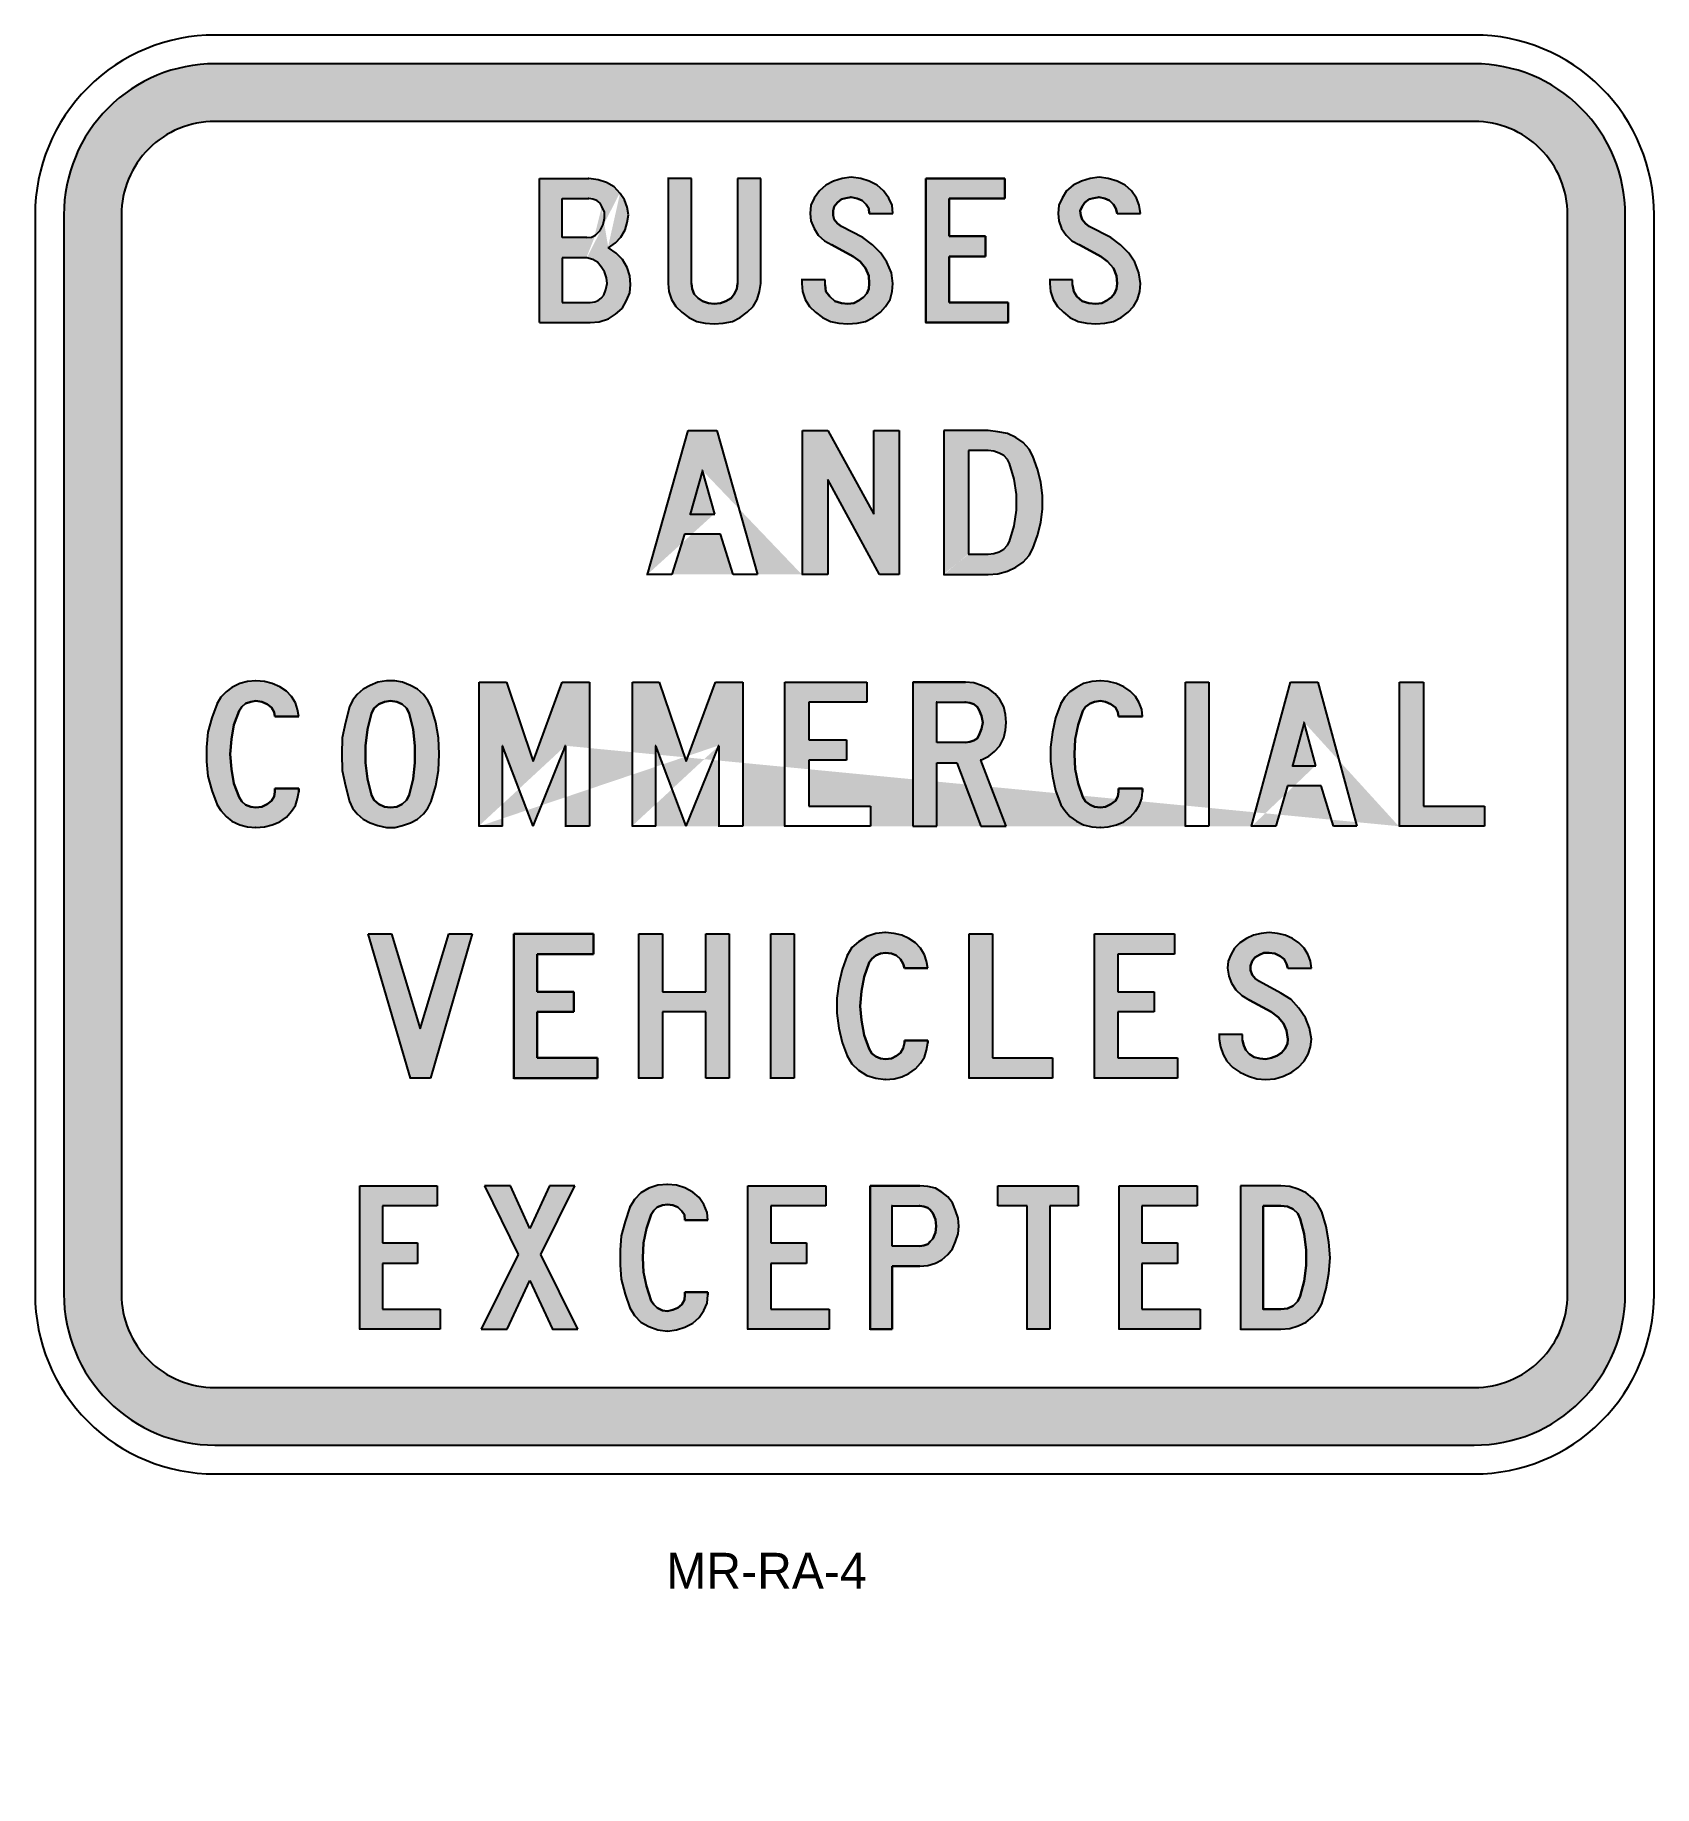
# Model space of a CAD drawing. Extents: x 171 to 284, y 140 to 262.
import ezdxf

# ---------------------------------------------------------------- set-up
doc = ezdxf.new("R2010")
doc.units = 0
doc.header["$MEASUREMENT"] = 0
doc.linetypes.add('CENTERX2', pattern=[101.6, 63.5, -12.7, 12.7, -12.7])
doc.layers.get('0').update_dxf_attribs({"linetype": 'CONTINUOUS'})
doc.layers.add('L35', color=3, linetype='CONTINUOUS')
doc.layers.add('T25', color=1, linetype='CONTINUOUS')

msp = doc.modelspace()

# ---------------------------------------------------------------- texts
at = {"layer": 'T25', "linetype": 'CENTERX2'}
msp.add_text('MR-RA-4', height=2.5, dxfattribs=at).set_placement((215.06, 154.04))

# ---------------------------------------------------------------- hatches: boundary and pattern name
at = {"layer": 'T25', "linetype": 'CENTERX2'}
h = msp.add_hatch(color=256, dxfattribs=at)
edge = h.paths.add_edge_path(flags=16)
edge.add_line((183.7, 168.02), (271.2, 168.02))
edge.add_arc((271.2, 174.52), 6.5, 270, 360)
edge.add_line((277.7, 174.52), (277.7, 249.52))
edge.add_arc((271.2, 249.52), 6.5, 0, 90)
edge.add_line((271.2, 256.02), (183.7, 256.02))
edge.add_arc((183.7, 249.52), 6.5, 90, 180)
edge.add_line((177.2, 249.52), (177.2, 174.52))
edge.add_arc((183.7, 174.52), 6.5, 180, 270)
edge = h.paths.add_edge_path()
edge.add_line((183.7, 164.02), (271.2, 164.02))
edge.add_arc((271.2, 174.52), 10.5, 270, 360)
edge.add_line((281.7, 174.52), (281.7, 249.52))
edge.add_arc((271.2, 249.52), 10.5, 0, 90)
edge.add_line((271.2, 260.02), (183.7, 260.02))
edge.add_arc((183.7, 249.52), 10.5, 90, 180)
edge.add_line((173.2, 249.52), (173.2, 174.52))
edge.add_arc((183.7, 174.52), 10.5, 180, 270)
h = msp.add_hatch(color=256, dxfattribs=at)
h.paths.add_polyline_path([(211.58, 246.86), (211.04, 247.22), (211.54, 247.58), (211.9, 247.98), (212.21, 248.48), (212.35, 248.98), (212.44, 249.52), (212.35, 250.06), (212.17, 250.56), (211.85, 251.01), (211.45, 251.46), (210.91, 251.77), (210.32, 251.95), (209.69, 252.04), (206.26, 252.04), (206.26, 242.03), (209.78, 242.03), (210.41, 242.08), (211.04, 242.3), (211.54, 242.62), (211.99, 243.02), (212.3, 243.56), (212.53, 244.11), (212.58, 244.69), (212.53, 245.28), (212.35, 245.86), (212.03, 246.41)])
edge = h.paths.add_edge_path(flags=16)
edge.add_line((209.69, 252.04), (209.64, 252.04))
edge.add_line((209.69, 252.04), (209.64, 252.04))
h.paths.add_polyline_path([(209.96, 246.41), (209.55, 246.54), (207.84, 246.54), (207.84, 243.43), (209.78, 243.43), (210.09, 243.47), (210.32, 243.56), (210.55, 243.74), (210.73, 243.93), (210.86, 244.33), (210.95, 244.74), (210.91, 245.14), (210.77, 245.55), (210.55, 245.91), (210.28, 246.23)], flags=16)
h.paths.add_polyline_path([(209.87, 247.98), (210.14, 248.12), (210.46, 248.44), (210.68, 248.84), (210.77, 249.29), (210.77, 249.7), (210.59, 250.1), (210.46, 250.33), (210.23, 250.51), (209.96, 250.6), (209.69, 250.65), (207.84, 250.65), (207.84, 247.94), (209.55, 247.94)], flags=16)
edge = h.paths.add_edge_path(flags=16)
edge.add_line((209.69, 250.65), (209.64, 250.65))
edge.add_line((209.69, 250.65), (209.64, 250.65))
edge = h.paths.add_edge_path(flags=16)
edge.add_line((211.04, 247.22), (211, 247.22))
edge.add_line((211.85, 251.01), (211.81, 251.01))
edge.add_line((209.55, 246.54), (209.51, 246.54))
edge.add_line((210.14, 248.12), (210.09, 248.12))
edge.add_line((210.59, 250.1), (210.55, 250.1))
h.paths.add_polyline_path([(185.38, 152.8), (192.01, 152.8), (192.01, 148.3), (185.38, 148.3)], flags=9)
for points in [[(216.81, 252.04), (215.19, 252.04), (215.19, 244.74), (215.24, 244.2), (215.42, 243.65), (215.73, 243.16), (216.14, 242.75), (216.63, 242.39), (217.18, 242.12), (217.76, 241.99), (218.39, 241.94), (219.02, 241.99), (219.66, 242.12), (220.2, 242.39), (220.69, 242.75), (221.1, 243.16), (221.37, 243.65), (221.55, 244.2), (221.64, 244.74), (221.64, 252.04), (220.02, 252.04), (220.02, 244.74), (219.97, 244.38), (219.79, 244.02), (219.57, 243.74), (219.2, 243.52), (218.84, 243.38), (218.39, 243.34), (217.99, 243.38), (217.58, 243.52), (217.27, 243.74), (217, 244.02), (216.86, 244.38), (216.81, 244.74)], [(230.71, 245.5), (230.39, 246.23), (229.98, 246.86), (229.4, 247.44), (228.72, 247.94), (227.23, 248.71), (226.96, 248.93), (226.74, 249.2), (226.65, 249.47), (226.65, 249.79), (226.74, 250.1), (226.96, 250.37), (227.23, 250.6), (227.55, 250.69), (227.91, 250.74), (228.32, 250.65), (228.68, 250.51), (228.95, 250.24), (229.13, 249.97), (229.17, 249.61), (230.8, 249.61), (230.75, 250.19), (230.53, 250.69), (230.16, 251.19), (229.71, 251.59), (229.17, 251.86), (228.59, 252.04), (227.91, 252.13), (227.28, 252.04), (226.69, 251.86), (226.15, 251.59), (225.7, 251.19), (225.34, 250.69), (225.11, 250.19), (225.07, 249.61), (225.11, 249.11), (225.34, 248.57), (225.61, 248.12), (226.06, 247.71), (226.56, 247.44), (228.04, 246.63), (228.54, 246.27), (228.9, 245.82), (229.13, 245.28), (229.17, 244.74), (229.13, 244.38), (228.99, 244.06), (228.77, 243.79), (228.45, 243.56), (228.09, 243.38), (227.68, 243.34), (227.23, 243.38), (226.78, 243.52), (226.42, 243.84), (226.15, 244.2), (226.11, 244.65), (226.11, 245.01), (224.48, 245.01), (224.48, 244.74), (224.53, 244.2), (224.71, 243.65), (225.02, 243.16), (225.43, 242.75), (225.92, 242.39), (226.47, 242.12), (227.05, 241.99), (227.68, 241.94), (228.32, 241.99), (228.9, 242.12), (229.44, 242.39), (229.94, 242.75), (230.3, 243.16), (230.62, 243.65), (230.75, 244.2), (230.8, 244.74)], [(237.25, 248.03), (234.72, 248.03), (234.72, 250.65), (238.6, 250.65), (238.6, 252.04), (233.1, 252.04), (233.1, 242.03), (238.82, 242.03), (238.82, 243.43), (234.72, 243.43), (234.72, 246.63), (237.25, 246.63)], [(244.46, 248.71), (244.19, 248.93), (243.97, 249.2), (243.87, 249.47), (243.83, 249.79), (243.97, 250.1), (244.15, 250.37), (244.46, 250.6), (244.78, 250.69), (245.14, 250.74), (245.54, 250.65), (245.86, 250.51), (246.13, 250.24), (246.31, 249.97), (246.4, 249.61), (248.02, 249.61), (247.93, 250.19), (247.75, 250.69), (247.39, 251.19), (246.94, 251.59), (246.4, 251.86), (245.77, 252.04), (245.14, 252.13), (244.51, 252.04), (243.92, 251.86), (243.33, 251.59), (242.88, 251.19), (242.57, 250.69), (242.34, 250.19), (242.3, 249.61), (242.34, 249.11), (242.52, 248.57), (242.84, 248.12), (243.24, 247.71), (243.78, 247.44), (245.27, 246.63), (245.72, 246.27), (246.13, 245.82), (246.36, 245.28), (246.4, 244.74), (246.36, 244.38), (246.22, 244.06), (245.99, 243.79), (245.68, 243.56), (245.32, 243.38), (244.91, 243.34), (244.42, 243.38), (243.97, 243.52), (243.6, 243.84), (243.38, 244.2), (243.29, 244.65), (243.29, 245.01), (241.71, 245.01), (241.71, 244.74), (241.76, 244.2), (241.94, 243.65), (242.25, 243.16), (242.66, 242.75), (243.11, 242.39), (243.69, 242.12), (244.28, 241.99), (244.91, 241.94), (245.54, 241.99), (246.13, 242.12), (246.67, 242.39), (247.17, 242.75), (247.53, 243.16), (247.8, 243.65), (247.98, 244.2), (248.02, 244.74), (247.89, 245.5), (247.62, 246.23), (247.21, 246.86), (246.63, 247.44), (245.95, 247.94)], [(184.84, 211), (184.75, 212.04), (184.84, 213.08), (185.02, 214.07), (185.38, 215.06), (185.56, 215.33), (185.83, 215.56), (186.19, 215.69), (186.55, 215.74), (186.96, 215.69), (187.32, 215.51), (187.63, 215.29), (187.81, 214.97), (187.86, 214.66), (189.53, 214.66), (189.44, 215.15), (189.3, 215.6), (189.03, 216.05), (188.67, 216.41), (188.22, 216.73), (187.68, 216.96), (187.14, 217.09), (186.55, 217.14), (185.97, 217.09), (185.42, 216.96), (184.88, 216.68), (184.48, 216.37), (184.12, 216.01), (183.85, 215.56), (183.49, 214.56), (183.21, 213.57), (183.12, 212.54), (183.12, 211.54), (183.21, 210.51), (183.49, 209.51), (183.85, 208.52), (184.12, 208.12), (184.48, 207.71), (184.88, 207.39), (185.42, 207.12), (185.97, 206.99), (186.55, 206.94), (187.14, 206.99), (187.68, 207.12), (188.22, 207.35), (188.67, 207.66), (189.03, 208.07), (189.3, 208.48), (189.44, 208.97), (189.53, 209.42), (189.53, 209.65), (189.48, 209.65), (187.86, 209.65), (187.86, 209.42), (187.81, 209.11), (187.63, 208.79), (187.32, 208.57), (186.96, 208.39), (186.55, 208.34), (186.19, 208.39), (185.83, 208.52), (185.56, 208.75), (185.38, 209.06), (185.02, 210.01)], [(243.42, 212.04), (243.47, 213.08), (243.69, 214.07), (244.01, 215.06), (244.19, 215.33), (244.51, 215.56), (244.82, 215.69), (245.23, 215.74), (245.59, 215.69), (245.95, 215.51), (246.27, 215.29), (246.45, 214.97), (246.49, 214.66), (248.16, 214.66), (248.11, 215.15), (247.93, 215.6), (247.66, 216.05), (247.3, 216.41), (246.85, 216.73), (246.36, 216.96), (245.77, 217.09), (245.23, 217.14), (244.64, 217.09), (244.06, 216.96), (243.56, 216.68), (243.11, 216.37), (242.75, 216.01), (242.48, 215.56), (242.12, 214.56), (241.89, 213.57), (241.76, 212.54), (241.76, 211.54), (241.89, 210.51), (242.12, 209.51), (242.48, 208.52), (242.75, 208.12), (243.11, 207.71), (243.56, 207.39), (244.06, 207.12), (244.64, 206.99), (245.23, 206.94), (245.77, 206.99), (246.36, 207.12), (246.85, 207.35), (247.3, 207.66), (247.66, 208.07), (247.93, 208.48), (248.11, 208.97), (248.16, 209.42), (248.16, 209.65), (248.11, 209.65), (246.49, 209.65), (246.49, 209.42), (246.45, 209.11), (246.27, 208.79), (245.95, 208.57), (245.59, 208.39), (245.23, 208.34), (244.82, 208.39), (244.51, 208.52), (244.19, 208.75), (244.01, 209.06), (243.69, 210.01), (243.47, 211)], [(228.63, 195.58), (228.81, 196.57), (229.17, 197.56), (229.35, 197.83), (229.62, 198.06), (229.94, 198.19), (230.3, 198.24), (230.71, 198.19), (231.07, 198.06), (231.34, 197.79), (231.52, 197.47), (231.61, 197.16), (233.23, 197.16), (233.14, 197.65), (233.01, 198.1), (232.74, 198.55), (232.37, 198.92), (231.92, 199.23), (231.43, 199.46), (230.89, 199.59), (230.3, 199.64), (229.62, 199.59), (228.99, 199.37), (228.41, 199.01), (227.95, 198.6), (227.64, 198.06), (227.28, 197.07), (227.05, 196.07), (226.92, 195.08), (226.92, 194.04), (227.05, 193.01), (227.28, 192.01), (227.64, 191.07), (227.95, 190.53), (228.41, 190.08), (228.99, 189.71), (229.62, 189.53), (230.3, 189.44), (230.89, 189.49), (231.43, 189.62), (231.92, 189.85), (232.37, 190.17), (232.74, 190.57), (233.01, 190.98), (233.14, 191.47), (233.23, 191.97), (233.23, 192.15), (233.19, 192.15), (231.61, 192.15), (231.61, 191.97), (231.52, 191.61), (231.34, 191.29), (231.07, 191.07), (230.71, 190.89), (230.3, 190.84), (229.94, 190.89), (229.62, 191.02), (229.35, 191.25), (229.17, 191.56), (228.81, 192.51), (228.63, 193.55), (228.54, 194.54)], [(256.28, 196.25), (256.01, 196.43), (255.78, 196.71), (255.65, 197.02), (255.65, 197.34), (255.78, 197.65), (255.96, 197.92), (256.28, 198.1), (256.59, 198.24), (256.95, 198.24), (257.36, 198.19), (257.72, 198.01), (257.99, 197.79), (258.17, 197.47), (258.26, 197.16), (259.89, 197.16), (259.84, 197.65), (259.66, 198.1), (259.39, 198.55), (259.03, 198.92), (258.58, 199.23), (258.08, 199.46), (257.54, 199.59), (256.95, 199.64), (256.41, 199.59), (255.87, 199.46), (255.38, 199.23), (254.92, 198.92), (254.56, 198.55), (254.29, 198.1), (254.11, 197.65), (254.07, 197.16), (254.16, 196.61), (254.34, 196.12), (254.65, 195.67), (255.06, 195.26), (255.6, 194.95), (257.09, 194.13), (257.59, 193.77), (257.95, 193.32), (258.17, 192.83), (258.26, 192.24), (258.22, 191.92), (258.04, 191.56), (257.81, 191.29), (257.5, 191.07), (257.13, 190.93), (256.73, 190.84), (256.32, 190.89), (255.92, 190.98), (255.6, 191.2), (255.33, 191.47), (255.2, 191.79), (255.1, 192.15), (255.1, 192.56), (253.48, 192.56), (253.48, 192.24), (253.57, 191.7), (253.75, 191.16), (254.02, 190.71), (254.43, 190.26), (254.92, 189.94), (255.51, 189.67), (256.1, 189.49), (256.73, 189.44), (257.36, 189.49), (257.95, 189.67), (258.53, 189.94), (258.98, 190.26), (259.39, 190.71), (259.66, 191.2), (259.84, 191.7), (259.89, 192.24), (259.75, 193.01), (259.48, 193.73), (259.03, 194.4), (258.49, 194.99), (257.77, 195.44)], [(208.65, 195.53), (206.08, 195.53), (206.08, 198.15), (210, 198.15), (210, 199.55), (204.46, 199.55), (204.46, 189.53), (210.28, 189.53), (210.28, 190.93), (206.08, 190.93), (206.08, 194.13), (208.65, 194.13)], [(213.7, 179.07), (214.02, 180.06), (214.2, 180.33), (214.42, 180.56), (214.79, 180.69), (215.15, 180.74), (215.51, 180.69), (215.87, 180.56), (216.14, 180.29), (216.32, 180.02), (216.36, 179.66), (217.94, 179.66), (217.9, 180.2), (217.67, 180.74), (217.36, 181.24), (216.9, 181.6), (216.36, 181.91), (215.78, 182.09), (215.15, 182.14), (214.47, 182.09), (213.84, 181.87), (213.3, 181.55), (212.85, 181.1), (212.53, 180.56), (212.21, 179.57), (211.94, 178.57), (211.85, 177.58), (211.85, 176.55), (211.94, 175.55), (212.21, 174.52), (212.53, 173.57), (212.85, 173.03), (213.3, 172.58), (213.84, 172.26), (214.47, 172.04), (215.15, 171.94), (215.78, 172.04), (216.36, 172.22), (216.9, 172.49), (217.36, 172.89), (217.67, 173.39), (217.9, 173.88), (217.94, 174.47), (217.94, 174.65), (217.9, 174.65), (216.36, 174.65), (216.36, 174.47), (216.32, 174.11), (216.14, 173.79), (215.87, 173.57), (215.51, 173.43), (215.15, 173.34), (214.79, 173.39), (214.42, 173.57), (214.2, 173.79), (214.02, 174.06), (213.7, 175.06), (213.48, 176.05), (213.43, 177.04), (213.48, 178.08)]]:
    msp.add_hatch(color=256, dxfattribs=at).paths.add_polyline_path(points)
h = msp.add_hatch(color=256, dxfattribs=at)
h.paths.add_polyline_path([(226.29, 224.53), (224.53, 224.53), (224.53, 234.54), (226.29, 234.54), (229.49, 228.73), (229.49, 234.54), (231.25, 234.54), (231.25, 224.53), (229.89, 224.53), (226.29, 231.12)])
h.paths.add_polyline_path([(218.44, 228.73), (217.58, 231.75), (216.72, 228.73)], flags=16)
h.paths.add_polyline_path([(215.46, 224.53), (213.75, 224.53), (216.59, 234.54), (218.57, 234.54), (221.41, 224.53), (219.7, 224.53), (218.84, 227.33), (216.32, 227.33)])
edge = h.paths.add_edge_path()
edge.add_line((224.53, 224.53), (224.48, 224.53))
edge.add_line((217.58, 231.75), (217.54, 231.75))
edge.add_line((216.72, 228.73), (216.68, 228.73))
edge.add_line((218.44, 228.73), (218.39, 228.73))
edge.add_line((213.75, 224.53), (213.7, 224.53))
h = msp.add_hatch(color=256, dxfattribs=at)
h.paths.add_polyline_path([(236.07, 233.15), (236.07, 225.93), (237.43, 225.93), (237.83, 225.98), (238.19, 226.11), (238.51, 226.29), (238.78, 226.56), (238.91, 226.83), (239.23, 227.91), (239.41, 229), (239.41, 230.08), (239.23, 231.16), (238.91, 232.24), (238.78, 232.51), (238.51, 232.79), (238.19, 232.97), (237.83, 233.1), (237.43, 233.15)], flags=16)
h.paths.add_polyline_path([(234.36, 234.54), (234.36, 224.53), (237.43, 224.53), (238.1, 224.58), (238.78, 224.76), (239.36, 225.03), (239.86, 225.39), (240.27, 225.84), (240.54, 226.34), (240.85, 227.24), (241.08, 228.14), (241.21, 229.09), (241.21, 229.99), (241.08, 230.94), (240.85, 231.84), (240.54, 232.74), (240.27, 233.24), (239.86, 233.69), (239.36, 234.05), (238.78, 234.32), (238.1, 234.45), (237.43, 234.54)])
edge = h.paths.add_edge_path()
edge.add_line((236.07, 225.93), (236.03, 225.93))
edge.add_line((234.36, 224.53), (234.31, 224.53))
h.paths.add_polyline_path([(259.28, 144.84), (265.61, 144.84), (265.61, 140.34), (259.28, 140.34)], flags=9)
h = msp.add_hatch(color=256, dxfattribs=at)
h.paths.add_polyline_path([(199.23, 213.17), (199.05, 214.25), (198.73, 215.33), (198.5, 215.78), (198.19, 216.19), (197.78, 216.55), (197.29, 216.82), (196.74, 217.05), (196.2, 217.14), (195.62, 217.14), (195.03, 217.05), (194.49, 216.82), (193.99, 216.55), (193.59, 216.19), (193.27, 215.78), (193.05, 215.33), (192.78, 214.25), (192.55, 213.17), (192.51, 212.04), (192.55, 210.91), (192.78, 209.83), (193.05, 208.75), (193.27, 208.3), (193.59, 207.89), (193.99, 207.53), (194.49, 207.26), (195.03, 207.08), (195.62, 206.94), (196.2, 206.94), (196.74, 207.08), (197.29, 207.26), (197.78, 207.53), (198.19, 207.89), (198.5, 208.3), (198.73, 208.75), (199.05, 209.83), (199.23, 210.91), (199.27, 212.04)])
h.paths.add_polyline_path([(194.31, 213.75), (194.58, 214.88), (194.76, 215.24), (195.08, 215.51), (195.48, 215.69), (195.89, 215.74), (196.34, 215.69), (196.7, 215.51), (197.02, 215.24), (197.2, 214.88), (197.47, 213.75), (197.6, 212.63), (197.6, 211.45), (197.47, 210.33), (197.2, 209.2), (197.02, 208.84), (196.7, 208.57), (196.34, 208.39), (195.89, 208.34), (195.48, 208.39), (195.08, 208.57), (194.76, 208.84), (194.58, 209.2), (194.31, 210.33), (194.17, 211.45), (194.17, 212.63)], flags=16)
h = msp.add_hatch(color=256, dxfattribs=at)
h.paths.add_polyline_path([(202.07, 217.05), (203.96, 217.05), (205.81, 211.54), (207.84, 217.05), (209.73, 217.05), (209.73, 207.03), (208.07, 207.03), (208.07, 212.63), (205.81, 207.03), (203.69, 212.63), (203.69, 207.03), (202.07, 207.03)])
edge = h.paths.add_edge_path(flags=17)
edge.add_line((203.69, 212.63), (203.65, 212.63))
edge.add_line((203.69, 212.63), (203.65, 212.63))
edge = h.paths.add_edge_path(flags=17)
edge.add_line((208.07, 207.03), (208.02, 207.03))
edge.add_line((208.07, 207.03), (208.02, 207.03))
h.paths.add_polyline_path([(229.26, 207.03), (223.31, 207.03), (223.31, 217.05), (228.99, 217.05), (228.99, 215.65), (224.98, 215.65), (224.98, 213.03), (227.59, 213.03), (227.59, 211.63), (224.98, 211.63), (224.98, 208.43), (229.26, 208.43)])
h.paths.add_polyline_path([(214.33, 207.03), (212.71, 207.03), (212.71, 217.05), (214.56, 217.05), (216.45, 211.54), (218.48, 217.05), (220.38, 217.05), (220.38, 207.03), (218.71, 207.03), (218.71, 212.63), (216.45, 207.03), (214.33, 212.63)])
edge = h.paths.add_edge_path(flags=17)
edge.add_line((214.33, 212.63), (214.29, 212.63))
edge.add_line((214.33, 212.63), (214.29, 212.63))
edge = h.paths.add_edge_path(flags=17)
edge.add_line((218.71, 207.03), (218.66, 207.03))
edge.add_line((218.71, 207.03), (218.66, 207.03))
h.paths.add_polyline_path([(271.93, 207.03), (266.02, 207.03), (266.02, 217.05), (267.69, 217.05), (267.69, 208.43), (271.93, 208.43)])
h.paths.add_polyline_path([(260.2, 211.23), (259.39, 214.25), (258.58, 211.23)], flags=16)
h.paths.add_polyline_path([(257.41, 207.03), (255.74, 207.03), (258.44, 217.05), (260.34, 217.05), (263.04, 207.03), (261.42, 207.03), (260.56, 209.83), (258.22, 209.83)])
h.paths.add_polyline_path([(252.76, 207.03), (251.14, 207.03), (251.14, 217.05), (252.76, 217.05)])
edge = h.paths.add_edge_path()
edge.add_line((223.31, 207.03), (223.26, 207.03))
edge.add_line((212.71, 207.03), (212.67, 207.03))
edge.add_line((218.71, 212.63), (218.66, 212.63))
edge.add_line((202.07, 207.03), (202.02, 207.03))
edge.add_line((208.07, 212.63), (208.02, 212.63))
edge.add_line((266.02, 207.03), (265.97, 207.03))
edge.add_line((259.39, 214.25), (259.34, 214.25))
edge.add_line((258.58, 211.23), (258.53, 211.23))
edge.add_line((260.2, 211.23), (260.16, 211.23))
edge.add_line((255.74, 207.03), (255.69, 207.03))
edge.add_line((251.14, 207.03), (251.09, 207.03))
h = msp.add_hatch(color=256, dxfattribs=at)
h.paths.add_polyline_path([(238.24, 212.63), (238.51, 213.17), (238.64, 213.71), (238.69, 214.25), (238.64, 214.79), (238.51, 215.33), (238.24, 215.83), (237.92, 216.23), (237.47, 216.59), (236.97, 216.82), (236.43, 217), (235.85, 217.05), (235.8, 217.05), (232.19, 217.05), (232.19, 207.03), (233.86, 207.03), (233.86, 211.45), (235.26, 211.45), (236.93, 207.03), (238.69, 207.03), (236.93, 211.63), (237.47, 211.9), (237.88, 212.22)])
h.paths.add_polyline_path([(233.86, 212.85), (233.86, 215.65), (235.85, 215.65), (236.16, 215.6), (236.43, 215.51), (236.66, 215.33), (236.79, 215.15), (236.97, 214.7), (237.06, 214.25), (236.97, 213.8), (236.79, 213.35), (236.66, 213.12), (236.43, 212.99), (236.16, 212.9), (235.85, 212.85)], flags=16)
h = msp.add_hatch(color=256, dxfattribs=at)
h.paths.add_polyline_path([(198.68, 189.53), (197.29, 189.53), (194.35, 199.55), (195.98, 199.55), (197.96, 192.96), (199.95, 199.55), (201.57, 199.55)])
h.paths.add_polyline_path([(223.94, 189.53), (222.32, 189.53), (222.32, 199.55), (223.94, 199.55)])
h.paths.add_polyline_path([(214.79, 189.53), (213.16, 189.53), (213.16, 199.55), (214.79, 199.55), (214.79, 195.53), (217.81, 195.53), (217.81, 199.55), (219.43, 199.55), (219.43, 189.53), (217.81, 189.53), (217.81, 194.13), (214.79, 194.13)])
h.paths.add_polyline_path([(250.59, 189.53), (244.82, 189.53), (244.82, 199.55), (250.37, 199.55), (250.37, 198.15), (246.45, 198.15), (246.45, 195.53), (248.97, 195.53), (248.97, 194.13), (246.45, 194.13), (246.45, 190.93), (250.59, 190.93)])
h.paths.add_polyline_path([(241.89, 189.53), (236.12, 189.53), (236.12, 199.55), (237.74, 199.55), (237.74, 190.93), (241.89, 190.93)])
edge = h.paths.add_edge_path()
edge.add_line((197.29, 189.53), (197.24, 189.53))
edge.add_line((222.32, 189.53), (222.27, 189.53))
edge.add_line((213.16, 189.53), (213.12, 189.53))
edge.add_line((244.82, 189.53), (244.78, 189.53))
edge.add_line((236.12, 189.53), (236.07, 189.53))
h = msp.add_hatch(color=256, dxfattribs=at)
h.paths.add_polyline_path([(205.58, 175.46), (207.16, 172.08), (208.92, 172.08), (206.35, 177.27), (208.7, 182.05), (206.94, 182.05), (205.58, 179.07), (204.23, 182.05), (202.43, 182.05), (204.77, 177.27), (202.2, 172.08), (204.01, 172.08)])
h.paths.add_polyline_path([(199.36, 172.08), (193.77, 172.08), (193.77, 182.05), (199.14, 182.05), (199.14, 180.65), (195.35, 180.65), (195.35, 178.08), (197.78, 178.08), (197.78, 176.64), (195.35, 176.64), (195.35, 173.48), (199.36, 173.48)])
h.paths.add_polyline_path([(226.38, 172.08), (220.74, 172.08), (220.74, 182.05), (226.15, 182.05), (226.15, 180.65), (222.32, 180.65), (222.32, 178.08), (224.8, 178.08), (224.8, 176.64), (222.32, 176.64), (222.32, 173.48), (226.38, 173.48)])
h.paths.add_polyline_path([(252.17, 172.08), (246.54, 172.08), (246.54, 182.05), (251.95, 182.05), (251.95, 180.65), (248.11, 180.65), (248.11, 178.08), (250.59, 178.08), (250.59, 176.64), (248.11, 176.64), (248.11, 173.48), (252.17, 173.48)])
h.paths.add_polyline_path([(241.71, 172.08), (240.13, 172.08), (240.13, 180.65), (238.1, 180.65), (238.1, 182.05), (243.69, 182.05), (243.69, 180.65), (241.71, 180.65)])
edge = h.paths.add_edge_path()
edge.add_line((207.16, 172.08), (207.12, 172.08))
edge.add_line((193.77, 172.08), (193.72, 172.08))
edge.add_line((220.74, 172.08), (220.69, 172.08))
edge.add_line((246.54, 172.08), (246.49, 172.08))
edge.add_line((240.13, 172.08), (240.09, 172.08))
h = msp.add_hatch(color=256, dxfattribs=at)
h.paths.add_polyline_path([(234.63, 177.27), (234.95, 177.67), (235.17, 178.17), (235.35, 178.71), (235.4, 179.25), (235.35, 179.79), (235.17, 180.33), (234.95, 180.87), (234.63, 181.28), (234.22, 181.6), (233.77, 181.87), (233.23, 182), (232.69, 182.05), (232.64, 182.05), (229.22, 182.05), (229.22, 172.08), (230.75, 172.08), (230.75, 176.45), (232.69, 176.45), (233.23, 176.5), (233.77, 176.68), (234.22, 176.91)])
h.paths.add_polyline_path([(230.75, 177.85), (230.75, 180.65), (232.69, 180.65), (232.96, 180.6), (233.23, 180.51), (233.41, 180.38), (233.59, 180.15), (233.77, 179.7), (233.82, 179.25), (233.77, 178.8), (233.59, 178.35), (233.41, 178.17), (233.23, 177.99), (232.96, 177.9), (232.69, 177.85)], flags=16)
h = msp.add_hatch(color=256, dxfattribs=at)
h.paths.add_polyline_path([(261.1, 178.12), (260.92, 179.21), (260.61, 180.24), (260.34, 180.74), (259.98, 181.19), (259.52, 181.55), (258.98, 181.82), (258.4, 182), (257.77, 182.05), (254.97, 182.05), (254.97, 172.08), (257.77, 172.08), (258.4, 172.13), (258.98, 172.31), (259.52, 172.58), (259.98, 172.94), (260.34, 173.34), (260.61, 173.84), (260.92, 174.92), (261.1, 175.96), (261.19, 177.04)])
h.paths.add_polyline_path([(256.55, 180.65), (257.77, 180.65), (258.22, 180.6), (258.62, 180.42), (258.94, 180.11), (259.12, 179.75), (259.39, 178.71), (259.52, 177.58), (259.52, 176.5), (259.39, 175.42), (259.12, 174.38), (258.94, 174.02), (258.62, 173.7), (258.22, 173.52), (257.77, 173.48), (256.55, 173.48)], flags=16)

# ---------------------------------------------------------------- linework, layer by layer
at = {"color": 1}
for p, q in [((206.26, 242.03), (206.26, 252.04)), ((206.26, 252.04), (209.69, 252.04)), ((209.69, 252.04), (209.64, 252.04)), ((209.69, 252.04), (209.64, 252.04)), ((210.32, 251.95), (209.69, 252.04)), ((210.91, 251.77), (210.32, 251.95)), ((215.19, 252.04), (215.15, 252.04)), ((215.19, 252.04), (215.19, 244.74)), ((216.81, 252.04), (215.19, 252.04)), ((216.81, 244.74), (216.81, 252.04)), ((221.64, 252.04), (220.02, 252.04)), ((220.02, 252.04), (220.02, 244.74)), ((221.64, 244.74), (221.64, 252.04)), ((227.28, 252.04), (226.69, 251.86)), ((227.91, 252.13), (227.28, 252.04)), ((228.59, 252.04), (227.91, 252.13)), ((229.17, 251.86), (228.59, 252.04)), ((233.1, 242.03), (233.1, 252.04)), ((233.1, 252.04), (238.6, 252.04)), ((238.6, 252.04), (238.6, 250.65)), ((244.51, 252.04), (243.92, 251.86)), ((245.14, 252.13), (244.51, 252.04)), ((245.77, 252.04), (245.14, 252.13)), ((246.4, 251.86), (245.77, 252.04)), ((211.45, 251.46), (210.91, 251.77)), ((211.85, 251.01), (211.45, 251.46)), ((211.85, 251.01), (211.81, 251.01)), ((212.17, 250.56), (211.85, 251.01)), ((225.34, 250.69), (225.11, 250.19)), ((225.7, 251.19), (225.34, 250.69)), ((226.15, 251.59), (225.7, 251.19)), ((226.69, 251.86), (226.15, 251.59)), ((227.55, 250.69), (227.23, 250.6)), ((227.91, 250.74), (227.55, 250.69)), ((227.91, 250.74), (227.86, 250.74)), ((228.32, 250.65), (227.91, 250.74)), ((229.71, 251.59), (229.17, 251.86)), ((230.16, 251.19), (229.71, 251.59)), ((230.53, 250.69), (230.16, 251.19)), ((230.75, 250.19), (230.53, 250.69)), ((242.57, 250.69), (242.34, 250.19)), ((242.88, 251.19), (242.57, 250.69)), ((243.33, 251.59), (242.88, 251.19)), ((243.92, 251.86), (243.33, 251.59)), ((244.78, 250.69), (244.46, 250.6)), ((245.14, 250.74), (244.78, 250.69)), ((245.14, 250.74), (245.09, 250.74)), ((245.54, 250.65), (245.14, 250.74)), ((246.94, 251.59), (246.4, 251.86)), ((247.39, 251.19), (246.94, 251.59)), ((247.75, 250.69), (247.39, 251.19)), ((247.93, 250.19), (247.75, 250.69)), ((207.84, 247.94), (207.84, 250.65)), ((207.84, 250.65), (209.69, 250.65)), ((209.69, 250.65), (209.64, 250.65)), ((209.69, 250.65), (209.64, 250.65)), ((209.96, 250.6), (209.69, 250.65)), ((210.23, 250.51), (209.96, 250.6)), ((210.46, 250.33), (210.23, 250.51)), ((210.59, 250.1), (210.46, 250.33)), ((210.59, 250.1), (210.55, 250.1)), ((210.77, 249.7), (210.59, 250.1)), ((210.77, 249.29), (210.77, 249.7)), ((212.35, 250.06), (212.17, 250.56)), ((212.44, 249.52), (212.35, 250.06)), ((212.35, 248.98), (212.44, 249.52)), ((225.11, 250.19), (225.07, 249.61)), ((225.07, 249.61), (225.11, 249.11)), ((226.74, 250.1), (226.65, 249.79)), ((226.65, 249.79), (226.65, 249.47)), ((226.65, 249.47), (226.74, 249.2)), ((226.96, 250.37), (226.74, 250.1)), ((227.23, 250.6), (226.96, 250.37)), ((228.68, 250.51), (228.32, 250.65)), ((228.95, 250.24), (228.68, 250.51)), ((229.13, 249.97), (228.95, 250.24)), ((229.17, 249.61), (229.13, 249.97)), ((229.17, 249.61), (230.8, 249.61)), ((230.8, 249.61), (230.75, 250.19)), ((238.6, 250.65), (234.72, 250.65)), ((234.72, 250.65), (234.72, 248.03)), ((242.34, 250.19), (242.3, 249.61)), ((242.3, 249.61), (242.34, 249.11)), ((243.97, 250.1), (243.83, 249.79)), ((243.83, 249.79), (243.87, 249.47)), ((243.87, 249.47), (243.97, 249.2)), ((244.15, 250.37), (243.97, 250.1)), ((244.46, 250.6), (244.15, 250.37)), ((245.86, 250.51), (245.54, 250.65)), ((246.13, 250.24), (245.86, 250.51)), ((246.31, 249.97), (246.13, 250.24)), ((246.4, 249.61), (246.31, 249.97)), ((246.4, 249.61), (248.02, 249.61)), ((248.02, 249.61), (247.93, 250.19)), ((210.14, 248.12), (210.46, 248.44)), ((210.46, 248.44), (210.68, 248.84)), ((210.68, 248.84), (210.77, 249.29)), ((211.9, 247.98), (212.21, 248.48)), ((212.21, 248.48), (212.35, 248.98)), ((225.11, 249.11), (225.34, 248.57)), ((225.34, 248.57), (225.61, 248.12)), ((226.74, 249.2), (226.96, 248.93)), ((226.96, 248.93), (227.23, 248.71)), ((227.23, 248.71), (227.19, 248.71)), ((227.23, 248.71), (227.19, 248.71)), ((228.72, 247.94), (227.23, 248.71)), ((242.34, 249.11), (242.52, 248.57)), ((242.52, 248.57), (242.84, 248.12)), ((243.97, 249.2), (244.19, 248.93)), ((244.19, 248.93), (244.46, 248.71)), ((244.46, 248.71), (244.42, 248.71)), ((244.46, 248.71), (244.42, 248.71)), ((245.95, 247.94), (244.46, 248.71)), ((209.55, 247.94), (207.84, 247.94)), ((209.55, 247.94), (209.87, 247.98)), ((209.87, 247.98), (210.14, 248.12)), ((210.14, 248.12), (210.09, 248.12)), ((211.04, 247.22), (211, 247.22)), ((211.04, 247.22), (211.54, 247.58)), ((211.58, 246.86), (211.04, 247.22)), ((211.54, 247.58), (211.9, 247.98)), ((225.61, 248.12), (226.06, 247.71)), ((226.06, 247.71), (226.56, 247.44)), ((226.56, 247.44), (226.51, 247.44)), ((226.56, 247.44), (226.51, 247.44)), ((228.04, 246.63), (226.56, 247.44)), ((229.4, 247.44), (228.72, 247.94)), ((229.98, 246.86), (229.4, 247.44)), ((234.72, 248.03), (237.25, 248.03)), ((237.25, 248.03), (237.25, 246.63)), ((242.84, 248.12), (243.24, 247.71)), ((243.24, 247.71), (243.78, 247.44)), ((243.78, 247.44), (243.74, 247.44)), ((243.78, 247.44), (243.74, 247.44)), ((245.27, 246.63), (243.78, 247.44)), ((246.63, 247.44), (245.95, 247.94)), ((247.21, 246.86), (246.63, 247.44)), ((209.55, 246.54), (207.84, 246.54)), ((207.84, 246.54), (207.84, 243.43)), ((209.55, 246.54), (209.51, 246.54)), ((209.96, 246.41), (209.55, 246.54)), ((210.28, 246.23), (209.96, 246.41)), ((210.55, 245.91), (210.28, 246.23)), ((210.77, 245.55), (210.55, 245.91)), ((212.03, 246.41), (211.58, 246.86)), ((212.35, 245.86), (212.03, 246.41)), ((212.53, 245.28), (212.35, 245.86)), ((228.04, 246.63), (228, 246.63)), ((228.54, 246.27), (228.04, 246.63)), ((228.9, 245.82), (228.54, 246.27)), ((229.13, 245.28), (228.9, 245.82)), ((230.39, 246.23), (229.98, 246.86)), ((230.71, 245.5), (230.39, 246.23)), ((237.25, 246.63), (234.72, 246.63)), ((234.72, 246.63), (234.72, 243.43)), ((245.27, 246.63), (245.23, 246.63)), ((245.72, 246.27), (245.27, 246.63)), ((246.13, 245.82), (245.72, 246.27)), ((246.36, 245.28), (246.13, 245.82)), ((247.62, 246.23), (247.21, 246.86)), ((247.89, 245.5), (247.62, 246.23)), ((210.91, 245.14), (210.77, 245.55)), ((210.86, 244.33), (210.95, 244.74)), ((210.95, 244.74), (210.91, 245.14)), ((212.58, 244.69), (212.53, 245.28)), ((212.53, 244.11), (212.58, 244.69)), ((215.19, 244.74), (215.24, 244.2)), ((216.81, 244.74), (216.86, 244.38)), ((220.02, 244.74), (219.97, 244.74)), ((219.97, 244.38), (220.02, 244.74)), ((220.02, 244.74), (219.97, 244.74)), ((221.55, 244.2), (221.64, 244.74)), ((224.48, 245.01), (224.44, 245.01)), ((224.48, 245.01), (224.48, 244.74)), ((226.11, 245.01), (224.48, 245.01)), ((224.48, 244.74), (224.53, 244.2)), ((226.11, 244.65), (226.11, 245.01)), ((226.11, 244.65), (226.15, 244.2)), ((229.17, 244.74), (229.13, 245.28)), ((229.13, 244.38), (229.17, 244.74)), ((229.17, 244.74), (229.13, 244.74)), ((230.8, 244.74), (230.71, 245.5)), ((230.75, 244.2), (230.8, 244.74)), ((241.71, 245.01), (241.66, 245.01)), ((241.71, 245.01), (241.71, 244.74)), ((243.29, 245.01), (241.71, 245.01)), ((241.71, 244.74), (241.76, 244.2)), ((243.29, 244.65), (243.29, 245.01)), ((243.29, 244.65), (243.38, 244.2)), ((246.4, 244.74), (246.36, 245.28)), ((246.36, 244.38), (246.4, 244.74)), ((246.4, 244.74), (246.36, 244.74)), ((248.02, 244.74), (247.89, 245.5)), ((247.98, 244.2), (248.02, 244.74)), ((207.84, 243.43), (209.78, 243.43)), ((209.78, 243.43), (210.09, 243.47)), ((210.09, 243.47), (210.32, 243.56)), ((210.32, 243.56), (210.55, 243.74)), ((210.55, 243.74), (210.73, 243.93)), ((210.73, 243.93), (210.86, 244.33)), ((211.99, 243.02), (212.3, 243.56)), ((212.3, 243.56), (212.53, 244.11)), ((215.24, 244.2), (215.42, 243.65)), ((215.42, 243.65), (215.73, 243.16)), ((216.86, 244.38), (217, 244.02)), ((217, 244.02), (217.27, 243.74)), ((217.27, 243.74), (217.58, 243.52)), ((217.58, 243.52), (217.99, 243.38)), ((217.99, 243.38), (218.39, 243.34)), ((218.39, 243.34), (218.84, 243.38)), ((218.84, 243.38), (219.2, 243.52)), ((219.2, 243.52), (219.57, 243.74)), ((219.57, 243.74), (219.79, 244.02)), ((219.79, 244.02), (219.97, 244.38)), ((221.1, 243.16), (221.37, 243.65)), ((221.37, 243.65), (221.55, 244.2)), ((224.53, 244.2), (224.71, 243.65)), ((224.71, 243.65), (225.02, 243.16)), ((226.15, 244.2), (226.42, 243.84)), ((226.42, 243.84), (226.78, 243.52)), ((226.78, 243.52), (227.23, 243.38)), ((227.23, 243.38), (227.68, 243.34)), ((227.68, 243.34), (228.09, 243.38)), ((228.09, 243.38), (228.45, 243.56)), ((228.45, 243.56), (228.77, 243.79)), ((228.77, 243.79), (228.99, 244.06)), ((228.99, 244.06), (229.13, 244.38)), ((230.3, 243.16), (230.62, 243.65)), ((230.62, 243.65), (230.75, 244.2)), ((234.72, 243.43), (238.82, 243.43)), ((238.82, 243.43), (238.82, 242.03)), ((241.76, 244.2), (241.94, 243.65)), ((241.94, 243.65), (242.25, 243.16)), ((243.38, 244.2), (243.6, 243.84)), ((243.6, 243.84), (243.97, 243.52)), ((243.97, 243.52), (244.42, 243.38)), ((244.42, 243.38), (244.91, 243.34)), ((244.91, 243.34), (245.32, 243.38)), ((245.32, 243.38), (245.68, 243.56)), ((245.68, 243.56), (245.99, 243.79)), ((245.99, 243.79), (246.22, 244.06)), ((246.22, 244.06), (246.36, 244.38)), ((247.53, 243.16), (247.8, 243.65)), ((247.8, 243.65), (247.98, 244.2)), ((210.41, 242.08), (211.04, 242.3)), ((211.04, 242.3), (211.54, 242.62)), ((211.54, 242.62), (211.99, 243.02)), ((215.73, 243.16), (216.14, 242.75)), ((216.14, 242.75), (216.63, 242.39)), ((216.63, 242.39), (217.18, 242.12)), ((218.39, 243.34), (218.35, 243.34)), ((219.66, 242.12), (220.2, 242.39)), ((220.2, 242.39), (220.69, 242.75)), ((220.69, 242.75), (221.1, 243.16)), ((225.02, 243.16), (225.43, 242.75)), ((225.43, 242.75), (225.92, 242.39)), ((225.92, 242.39), (226.47, 242.12)), ((227.68, 243.34), (227.64, 243.34)), ((228.9, 242.12), (229.44, 242.39)), ((229.44, 242.39), (229.94, 242.75)), ((229.94, 242.75), (230.3, 243.16)), ((242.25, 243.16), (242.66, 242.75)), ((242.66, 242.75), (243.11, 242.39)), ((243.11, 242.39), (243.69, 242.12)), ((244.91, 243.34), (244.87, 243.34)), ((246.13, 242.12), (246.67, 242.39)), ((246.67, 242.39), (247.17, 242.75)), ((247.17, 242.75), (247.53, 243.16)), ((206.26, 242.03), (209.78, 242.03)), ((209.78, 242.03), (210.41, 242.08)), ((217.18, 242.12), (217.76, 241.99)), ((217.76, 241.99), (218.39, 241.94)), ((218.39, 241.94), (219.02, 241.99)), ((219.02, 241.99), (219.66, 242.12)), ((226.47, 242.12), (227.05, 241.99)), ((227.05, 241.99), (227.68, 241.94)), ((227.68, 241.94), (228.32, 241.99)), ((228.32, 241.99), (228.9, 242.12)), ((233.1, 242.03), (233.05, 242.03)), ((238.82, 242.03), (233.1, 242.03)), ((243.69, 242.12), (244.28, 241.99)), ((244.28, 241.99), (244.91, 241.94)), ((244.91, 241.94), (245.54, 241.99)), ((245.54, 241.99), (246.13, 242.12)), ((213.75, 224.53), (216.59, 234.54)), ((216.59, 234.54), (218.57, 234.54)), ((218.57, 234.54), (221.41, 224.53)), ((224.53, 224.53), (224.53, 234.54)), ((224.53, 234.54), (226.29, 234.54)), ((226.29, 234.54), (229.49, 228.73)), ((229.49, 228.73), (229.49, 234.54)), ((229.49, 234.54), (231.25, 234.54)), ((231.25, 234.54), (231.25, 224.53)), ((237.43, 234.54), (234.36, 234.54)), ((234.36, 234.54), (234.36, 224.53)), ((238.1, 234.45), (237.43, 234.54)), ((238.78, 234.32), (238.1, 234.45)), ((239.36, 234.05), (238.78, 234.32)), ((239.86, 233.69), (239.36, 234.05)), ((240.27, 233.24), (239.86, 233.69)), ((237.43, 233.15), (236.07, 233.15)), ((236.07, 233.15), (236.07, 225.93)), ((237.83, 233.1), (237.43, 233.15)), ((238.19, 232.97), (237.83, 233.1)), ((238.51, 232.79), (238.19, 232.97)), ((238.78, 232.51), (238.51, 232.79)), ((238.91, 232.24), (238.78, 232.51)), ((240.54, 232.74), (240.27, 233.24)), ((240.85, 231.84), (240.54, 232.74)), ((217.58, 231.75), (216.72, 228.73)), ((217.58, 231.75), (217.54, 231.75)), ((218.44, 228.73), (217.58, 231.75)), ((239.23, 231.16), (238.91, 232.24)), ((241.08, 230.94), (240.85, 231.84)), ((229.89, 224.53), (226.29, 231.12)), ((226.29, 231.12), (226.29, 224.53)), ((239.41, 230.08), (239.23, 231.16)), ((239.41, 229), (239.41, 230.08)), ((241.21, 229.99), (241.08, 230.94)), ((241.21, 229.09), (241.21, 229.99)), ((239.23, 227.91), (239.41, 229)), ((241.08, 228.14), (241.21, 229.09)), ((216.72, 228.73), (216.68, 228.73)), ((216.72, 228.73), (218.44, 228.73)), ((218.44, 228.73), (218.39, 228.73)), ((238.91, 226.83), (239.23, 227.91)), ((240.85, 227.24), (241.08, 228.14)), ((216.32, 227.33), (215.46, 224.53)), ((218.84, 227.33), (216.32, 227.33)), ((219.7, 224.53), (218.84, 227.33)), ((238.51, 226.29), (238.78, 226.56)), ((238.78, 226.56), (238.91, 226.83)), ((240.27, 225.84), (240.54, 226.34)), ((240.54, 226.34), (240.85, 227.24)), ((236.07, 225.93), (236.03, 225.93)), ((236.07, 225.93), (237.43, 225.93)), ((237.43, 225.93), (237.83, 225.98)), ((237.83, 225.98), (238.19, 226.11)), ((238.19, 226.11), (238.51, 226.29)), ((239.36, 225.03), (239.86, 225.39)), ((239.86, 225.39), (240.27, 225.84)), ((213.75, 224.53), (213.7, 224.53)), ((215.46, 224.53), (213.75, 224.53)), ((221.41, 224.53), (219.7, 224.53)), ((224.53, 224.53), (224.48, 224.53)), ((226.29, 224.53), (224.53, 224.53)), ((231.25, 224.53), (229.89, 224.53)), ((234.36, 224.53), (234.31, 224.53)), ((234.36, 224.53), (237.43, 224.53)), ((237.43, 224.53), (238.1, 224.58)), ((238.1, 224.58), (238.78, 224.76)), ((238.78, 224.76), (239.36, 225.03)), ((184.88, 216.68), (184.48, 216.37)), ((185.42, 216.96), (184.88, 216.68)), ((185.97, 217.09), (185.42, 216.96)), ((186.55, 217.14), (185.97, 217.09)), ((186.55, 217.14), (186.51, 217.14)), ((187.14, 217.09), (186.55, 217.14)), ((187.68, 216.96), (187.14, 217.09)), ((188.22, 216.73), (187.68, 216.96)), ((188.67, 216.41), (188.22, 216.73)), ((194.49, 216.82), (193.99, 216.55)), ((195.03, 217.05), (194.49, 216.82)), ((195.62, 217.14), (195.03, 217.05)), ((196.2, 217.14), (195.62, 217.14)), ((196.74, 217.05), (196.2, 217.14)), ((197.29, 216.82), (196.74, 217.05)), ((197.78, 216.55), (197.29, 216.82)), ((202.07, 207.03), (202.07, 217.05)), ((202.07, 217.05), (203.96, 217.05)), ((203.96, 217.05), (205.81, 211.54)), ((205.81, 211.54), (207.84, 217.05)), ((207.84, 217.05), (209.73, 217.05)), ((209.73, 217.05), (209.73, 207.03)), ((212.71, 207.03), (212.71, 217.05)), ((212.71, 217.05), (214.56, 217.05)), ((214.56, 217.05), (216.45, 211.54)), ((216.45, 211.54), (218.48, 217.05)), ((218.48, 217.05), (220.38, 217.05)), ((220.38, 217.05), (220.38, 207.03)), ((223.31, 207.03), (223.31, 217.05)), ((223.31, 217.05), (228.99, 217.05)), ((228.99, 217.05), (228.99, 215.65)), ((232.19, 217.05), (232.19, 207.03)), ((232.19, 217.05), (235.85, 217.05)), ((235.85, 217.05), (235.8, 217.05)), ((235.85, 217.05), (235.8, 217.05)), ((236.43, 217), (235.85, 217.05)), ((236.97, 216.82), (236.43, 217)), ((237.47, 216.59), (236.97, 216.82)), ((243.56, 216.68), (243.11, 216.37)), ((244.06, 216.96), (243.56, 216.68)), ((244.64, 217.09), (244.06, 216.96)), ((245.23, 217.14), (244.64, 217.09)), ((245.23, 217.14), (245.18, 217.14)), ((245.77, 217.09), (245.23, 217.14)), ((246.36, 216.96), (245.77, 217.09)), ((246.85, 216.73), (246.36, 216.96)), ((247.3, 216.41), (246.85, 216.73)), ((251.14, 207.03), (251.14, 217.05)), ((251.14, 217.05), (252.76, 217.05)), ((252.76, 217.05), (252.76, 207.03)), ((255.74, 207.03), (258.44, 217.05)), ((258.44, 217.05), (260.34, 217.05)), ((260.34, 217.05), (263.04, 207.03)), ((266.02, 207.03), (266.02, 217.05)), ((266.02, 217.05), (267.69, 217.05)), ((267.69, 217.05), (267.69, 208.43)), ((183.85, 215.56), (183.49, 214.56)), ((183.85, 215.56), (183.8, 215.56)), ((184.12, 216.01), (183.85, 215.56)), ((184.48, 216.37), (184.12, 216.01)), ((185.83, 215.56), (185.56, 215.33)), ((186.19, 215.69), (185.83, 215.56)), ((186.55, 215.74), (186.19, 215.69)), ((186.96, 215.69), (186.55, 215.74)), ((187.32, 215.51), (186.96, 215.69)), ((187.63, 215.29), (187.32, 215.51)), ((189.03, 216.05), (188.67, 216.41)), ((189.3, 215.6), (189.03, 216.05)), ((189.44, 215.15), (189.3, 215.6)), ((193.27, 215.78), (193.05, 215.33)), ((193.59, 216.19), (193.27, 215.78)), ((193.99, 216.55), (193.59, 216.19)), ((195.08, 215.51), (194.76, 215.24)), ((195.48, 215.69), (195.08, 215.51)), ((195.89, 215.74), (195.48, 215.69)), ((196.34, 215.69), (195.89, 215.74)), ((196.7, 215.51), (196.34, 215.69)), ((197.02, 215.24), (196.7, 215.51)), ((198.19, 216.19), (197.78, 216.55)), ((198.5, 215.78), (198.19, 216.19)), ((198.73, 215.33), (198.5, 215.78)), ((228.99, 215.65), (224.98, 215.65)), ((224.98, 215.65), (224.98, 213.03)), ((233.86, 215.65), (233.82, 215.65)), ((233.86, 215.65), (235.85, 215.65)), ((233.86, 212.85), (233.86, 215.65)), ((235.85, 215.65), (235.8, 215.65)), ((235.85, 215.65), (235.8, 215.65)), ((236.16, 215.6), (235.85, 215.65)), ((236.43, 215.51), (236.16, 215.6)), ((236.66, 215.33), (236.43, 215.51)), ((237.92, 216.23), (237.47, 216.59)), ((238.24, 215.83), (237.92, 216.23)), ((238.24, 215.83), (238.19, 215.83)), ((238.51, 215.33), (238.24, 215.83)), ((242.48, 215.56), (242.12, 214.56)), ((242.48, 215.56), (242.43, 215.56)), ((242.75, 216.01), (242.48, 215.56)), ((243.11, 216.37), (242.75, 216.01)), ((244.51, 215.56), (244.19, 215.33)), ((244.82, 215.69), (244.51, 215.56)), ((245.23, 215.74), (244.82, 215.69)), ((245.59, 215.69), (245.23, 215.74)), ((245.95, 215.51), (245.59, 215.69)), ((246.27, 215.29), (245.95, 215.51)), ((247.66, 216.05), (247.3, 216.41)), ((247.93, 215.6), (247.66, 216.05)), ((248.11, 215.15), (247.93, 215.6)), ((183.49, 214.56), (183.21, 213.57)), ((185.38, 215.06), (185.02, 214.07)), ((185.56, 215.33), (185.38, 215.06)), ((187.81, 214.97), (187.63, 215.29)), ((187.86, 214.66), (187.81, 214.97)), ((189.53, 214.66), (187.86, 214.66)), ((189.53, 214.66), (189.44, 215.15)), ((192.78, 214.25), (192.55, 213.17)), ((193.05, 215.33), (192.78, 214.25)), ((194.58, 214.88), (194.31, 213.75)), ((194.76, 215.24), (194.58, 214.88)), ((197.2, 214.88), (197.02, 215.24)), ((197.47, 213.75), (197.2, 214.88)), ((199.05, 214.25), (198.73, 215.33)), ((199.23, 213.17), (199.05, 214.25)), ((236.79, 215.15), (236.66, 215.33)), ((236.79, 215.15), (236.75, 215.15)), ((236.97, 214.7), (236.79, 215.15)), ((237.06, 214.25), (236.97, 214.7)), ((236.97, 213.8), (237.06, 214.25)), ((238.64, 214.79), (238.51, 215.33)), ((238.69, 214.25), (238.64, 214.79)), ((238.64, 213.71), (238.69, 214.25)), ((242.12, 214.56), (241.89, 213.57)), ((244.01, 215.06), (243.69, 214.07)), ((244.19, 215.33), (244.01, 215.06)), ((246.45, 214.97), (246.27, 215.29)), ((246.49, 214.66), (246.45, 214.97)), ((248.16, 214.66), (246.49, 214.66)), ((248.16, 214.66), (248.11, 215.15)), ((259.39, 214.25), (258.58, 211.23)), ((259.39, 214.25), (259.34, 214.25)), ((260.2, 211.23), (259.39, 214.25)), ((183.21, 213.57), (183.12, 212.54)), ((184.84, 213.08), (184.75, 212.04)), ((185.02, 214.07), (184.84, 213.08)), ((192.55, 213.17), (192.51, 212.04)), ((194.31, 213.75), (194.17, 212.63)), ((197.6, 212.63), (197.47, 213.75)), ((199.27, 212.04), (199.23, 213.17)), ((224.98, 213.03), (227.59, 213.03)), ((227.59, 213.03), (227.59, 211.63)), ((236.16, 212.9), (236.43, 212.99)), ((236.43, 212.99), (236.66, 213.12)), ((236.66, 213.12), (236.79, 213.35)), ((236.79, 213.35), (236.75, 213.35)), ((236.79, 213.35), (236.97, 213.8)), ((238.24, 212.63), (238.51, 213.17)), ((238.51, 213.17), (238.64, 213.71)), ((241.89, 213.57), (241.76, 212.54)), ((243.47, 213.08), (243.42, 212.04)), ((243.69, 214.07), (243.47, 213.08)), ((183.12, 212.54), (183.12, 211.54)), ((184.75, 212.04), (184.84, 211)), ((192.51, 212.04), (192.55, 210.91)), ((194.17, 212.63), (194.17, 211.45)), ((197.6, 211.45), (197.6, 212.63)), ((199.23, 210.91), (199.27, 212.04)), ((203.69, 212.63), (203.65, 212.63)), ((203.69, 212.63), (203.65, 212.63)), ((205.81, 207.03), (203.69, 212.63)), ((203.69, 207.03), (203.69, 212.63)), ((205.81, 207.03), (208.07, 212.63)), ((208.07, 212.63), (208.02, 212.63)), ((208.07, 212.63), (208.07, 207.03)), ((214.33, 212.63), (214.29, 212.63)), ((214.33, 212.63), (214.29, 212.63)), ((216.45, 207.03), (214.33, 212.63)), ((214.33, 207.03), (214.33, 212.63)), ((216.45, 207.03), (218.71, 212.63)), ((218.71, 212.63), (218.66, 212.63)), ((218.71, 212.63), (218.71, 207.03)), ((235.85, 212.85), (233.86, 212.85)), ((235.85, 212.85), (236.16, 212.9)), ((236.93, 211.63), (237.47, 211.9)), ((237.47, 211.9), (237.88, 212.22)), ((237.88, 212.22), (238.24, 212.63)), ((238.24, 212.63), (238.19, 212.63)), ((241.76, 212.54), (241.76, 211.54)), ((243.42, 212.04), (243.47, 211)), ((183.12, 211.54), (183.21, 210.51)), ((184.84, 211), (185.02, 210.01)), ((192.55, 210.91), (192.78, 209.83)), ((194.17, 211.45), (194.31, 210.33)), ((197.47, 210.33), (197.6, 211.45)), ((199.05, 209.83), (199.23, 210.91)), ((227.59, 211.63), (224.98, 211.63)), ((224.98, 211.63), (224.98, 208.43)), ((233.86, 207.03), (233.86, 211.45)), ((233.86, 211.45), (235.26, 211.45)), ((235.26, 211.45), (236.93, 207.03)), ((236.93, 211.63), (236.88, 211.63)), ((238.69, 207.03), (236.93, 211.63)), ((241.76, 211.54), (241.89, 210.51)), ((243.47, 211), (243.69, 210.01)), ((258.58, 211.23), (258.53, 211.23)), ((258.58, 211.23), (260.2, 211.23)), ((260.2, 211.23), (260.16, 211.23)), ((183.21, 210.51), (183.49, 209.51)), ((183.49, 209.51), (183.85, 208.52)), ((185.02, 210.01), (185.38, 209.06)), ((187.81, 209.11), (187.86, 209.42)), ((187.86, 209.42), (187.86, 209.65)), ((187.86, 209.65), (189.53, 209.65)), ((189.44, 208.97), (189.53, 209.42)), ((189.53, 209.65), (189.48, 209.65)), ((189.53, 209.42), (189.48, 209.42)), ((189.53, 209.42), (189.48, 209.42)), ((189.53, 209.65), (189.53, 209.42)), ((192.78, 209.83), (193.05, 208.75)), ((194.31, 210.33), (194.58, 209.2)), ((197.2, 209.2), (197.47, 210.33)), ((198.73, 208.75), (199.05, 209.83)), ((241.89, 210.51), (242.12, 209.51)), ((242.12, 209.51), (242.48, 208.52)), ((243.69, 210.01), (244.01, 209.06)), ((246.45, 209.11), (246.49, 209.42)), ((246.49, 209.42), (246.49, 209.65)), ((246.49, 209.65), (248.16, 209.65)), ((248.16, 209.65), (248.11, 209.65)), ((248.16, 209.42), (248.11, 209.42)), ((248.11, 208.97), (248.16, 209.42)), ((248.16, 209.42), (248.11, 209.42)), ((248.16, 209.65), (248.16, 209.42)), ((258.22, 209.83), (257.41, 207.03)), ((260.56, 209.83), (258.22, 209.83)), ((261.42, 207.03), (260.56, 209.83)), ((183.85, 208.52), (183.8, 208.52)), ((183.85, 208.52), (184.12, 208.12)), ((184.12, 208.12), (184.48, 207.71)), ((185.38, 209.06), (185.56, 208.75)), ((185.56, 208.75), (185.83, 208.52)), ((185.83, 208.52), (186.19, 208.39)), ((186.19, 208.39), (186.55, 208.34)), ((186.55, 208.34), (186.96, 208.39)), ((186.96, 208.39), (187.32, 208.57)), ((187.32, 208.57), (187.63, 208.79)), ((187.63, 208.79), (187.81, 209.11)), ((189.03, 208.07), (189.3, 208.48)), ((189.3, 208.48), (189.44, 208.97)), ((193.05, 208.75), (193.27, 208.3)), ((193.27, 208.3), (193.59, 207.89)), ((194.58, 209.2), (194.76, 208.84)), ((194.76, 208.84), (195.08, 208.57)), ((195.08, 208.57), (195.48, 208.39)), ((195.48, 208.39), (195.89, 208.34)), ((195.89, 208.34), (196.34, 208.39)), ((196.34, 208.39), (196.7, 208.57)), ((196.7, 208.57), (197.02, 208.84)), ((197.02, 208.84), (197.2, 209.2)), ((197.2, 209.2), (197.15, 209.2)), ((198.19, 207.89), (198.5, 208.3)), ((198.5, 208.3), (198.73, 208.75)), ((198.73, 208.75), (198.68, 208.75)), ((224.98, 208.43), (229.26, 208.43)), ((229.26, 208.43), (229.26, 207.03)), ((242.48, 208.52), (242.43, 208.52)), ((242.48, 208.52), (242.75, 208.12)), ((242.75, 208.12), (243.11, 207.71)), ((244.01, 209.06), (244.19, 208.75)), ((244.19, 208.75), (244.51, 208.52)), ((244.51, 208.52), (244.82, 208.39)), ((244.82, 208.39), (245.23, 208.34)), ((245.23, 208.34), (245.59, 208.39)), ((245.59, 208.39), (245.95, 208.57)), ((245.95, 208.57), (246.27, 208.79)), ((246.27, 208.79), (246.45, 209.11)), ((247.66, 208.07), (247.93, 208.48)), ((247.93, 208.48), (248.11, 208.97)), ((267.69, 208.43), (271.93, 208.43)), ((271.93, 208.43), (271.93, 207.03)), ((184.48, 207.71), (184.88, 207.39)), ((184.88, 207.39), (185.42, 207.12)), ((185.42, 207.12), (185.97, 206.99)), ((185.97, 206.99), (186.55, 206.94)), ((186.55, 206.94), (186.51, 206.94)), ((186.55, 206.94), (187.14, 206.99)), ((187.14, 206.99), (187.68, 207.12)), ((187.68, 207.12), (188.22, 207.35)), ((188.22, 207.35), (188.67, 207.66)), ((188.67, 207.66), (189.03, 208.07)), ((193.59, 207.89), (193.99, 207.53)), ((193.99, 207.53), (194.49, 207.26)), ((194.49, 207.26), (195.03, 207.08)), ((195.03, 207.08), (195.62, 206.94)), ((195.62, 206.94), (196.2, 206.94)), ((196.2, 206.94), (196.74, 207.08)), ((196.74, 207.08), (197.29, 207.26)), ((197.29, 207.26), (197.78, 207.53)), ((197.78, 207.53), (198.19, 207.89)), ((202.07, 207.03), (202.02, 207.03)), ((203.69, 207.03), (202.07, 207.03)), ((208.07, 207.03), (208.02, 207.03)), ((208.07, 207.03), (208.02, 207.03)), ((209.73, 207.03), (208.07, 207.03)), ((212.71, 207.03), (212.67, 207.03)), ((214.33, 207.03), (212.71, 207.03)), ((218.71, 207.03), (218.66, 207.03)), ((218.71, 207.03), (218.66, 207.03)), ((220.38, 207.03), (218.71, 207.03)), ((223.31, 207.03), (223.26, 207.03)), ((229.26, 207.03), (223.31, 207.03)), ((232.19, 207.03), (233.86, 207.03)), ((236.93, 207.03), (238.69, 207.03)), ((243.11, 207.71), (243.56, 207.39)), ((243.56, 207.39), (244.06, 207.12)), ((244.06, 207.12), (244.64, 206.99)), ((244.64, 206.99), (245.23, 206.94)), ((245.23, 206.94), (245.18, 206.94)), ((245.23, 206.94), (245.77, 206.99)), ((245.77, 206.99), (246.36, 207.12)), ((246.36, 207.12), (246.85, 207.35)), ((246.85, 207.35), (247.3, 207.66)), ((247.3, 207.66), (247.66, 208.07)), ((251.14, 207.03), (251.09, 207.03)), ((252.76, 207.03), (251.14, 207.03)), ((255.74, 207.03), (255.69, 207.03)), ((257.41, 207.03), (255.74, 207.03)), ((263.04, 207.03), (261.42, 207.03)), ((266.02, 207.03), (265.97, 207.03)), ((271.93, 207.03), (266.02, 207.03)), ((229.62, 199.59), (228.99, 199.37)), ((230.3, 199.64), (229.62, 199.59)), ((230.3, 199.64), (230.25, 199.64)), ((230.89, 199.59), (230.3, 199.64)), ((231.43, 199.46), (230.89, 199.59)), ((256.41, 199.59), (255.87, 199.46)), ((256.95, 199.64), (256.41, 199.59)), ((257.54, 199.59), (256.95, 199.64)), ((258.08, 199.46), (257.54, 199.59)), ((197.29, 189.53), (194.35, 199.55)), ((194.35, 199.55), (195.98, 199.55)), ((195.98, 199.55), (197.96, 192.96)), ((197.96, 192.96), (199.95, 199.55)), ((201.57, 199.55), (198.68, 189.53)), ((199.95, 199.55), (201.57, 199.55)), ((204.46, 189.53), (204.46, 199.55)), ((204.46, 199.55), (210, 199.55)), ((210, 199.55), (210, 198.15)), ((213.16, 189.53), (213.16, 199.55)), ((213.16, 199.55), (214.79, 199.55)), ((214.79, 199.55), (214.79, 195.53)), ((217.81, 195.53), (217.81, 199.55)), ((217.81, 199.55), (219.43, 199.55)), ((219.43, 199.55), (219.43, 189.53)), ((222.32, 189.53), (222.32, 199.55)), ((222.32, 199.55), (223.94, 199.55)), ((223.94, 199.55), (223.94, 189.53)), ((227.95, 198.6), (227.64, 198.06)), ((228.41, 199.01), (227.95, 198.6)), ((228.99, 199.37), (228.41, 199.01)), ((231.92, 199.23), (231.43, 199.46)), ((232.37, 198.92), (231.92, 199.23)), ((232.74, 198.55), (232.37, 198.92)), ((233.01, 198.1), (232.74, 198.55)), ((236.12, 189.53), (236.12, 199.55)), ((236.12, 199.55), (237.74, 199.55)), ((237.74, 199.55), (237.74, 190.93)), ((244.82, 189.53), (244.82, 199.55)), ((244.82, 199.55), (250.37, 199.55)), ((250.37, 199.55), (250.37, 198.15)), ((254.56, 198.55), (254.29, 198.1)), ((254.92, 198.92), (254.56, 198.55)), ((255.38, 199.23), (254.92, 198.92)), ((255.87, 199.46), (255.38, 199.23)), ((258.58, 199.23), (258.08, 199.46)), ((259.03, 198.92), (258.58, 199.23)), ((259.39, 198.55), (259.03, 198.92)), ((259.66, 198.1), (259.39, 198.55)), ((210, 198.15), (206.08, 198.15)), ((206.08, 198.15), (206.08, 195.53)), ((227.64, 198.06), (227.28, 197.07)), ((227.64, 198.06), (227.59, 198.06)), ((229.17, 197.56), (228.81, 196.57)), ((229.35, 197.83), (229.17, 197.56)), ((229.62, 198.06), (229.35, 197.83)), ((229.94, 198.19), (229.62, 198.06)), ((230.3, 198.24), (229.94, 198.19)), ((230.71, 198.19), (230.3, 198.24)), ((231.07, 198.06), (230.71, 198.19)), ((231.34, 197.79), (231.07, 198.06)), ((231.52, 197.47), (231.34, 197.79)), ((231.61, 197.16), (231.52, 197.47)), ((233.23, 197.16), (231.61, 197.16)), ((233.14, 197.65), (233.01, 198.1)), ((233.23, 197.16), (233.14, 197.65)), ((250.37, 198.15), (246.45, 198.15)), ((246.45, 198.15), (246.45, 195.53)), ((254.11, 197.65), (254.07, 197.16)), ((254.07, 197.16), (254.16, 196.61)), ((254.29, 198.1), (254.11, 197.65)), ((255.78, 197.65), (255.65, 197.34)), ((255.65, 197.34), (255.65, 197.02)), ((255.96, 197.92), (255.78, 197.65)), ((256.28, 198.1), (255.96, 197.92)), ((256.59, 198.24), (256.28, 198.1)), ((256.95, 198.24), (256.59, 198.24)), ((256.95, 198.24), (256.91, 198.24)), ((257.36, 198.19), (256.95, 198.24)), ((257.72, 198.01), (257.36, 198.19)), ((257.99, 197.79), (257.72, 198.01)), ((258.17, 197.47), (257.99, 197.79)), ((258.26, 197.16), (258.17, 197.47)), ((258.26, 197.16), (259.89, 197.16)), ((259.84, 197.65), (259.66, 198.1)), ((259.89, 197.16), (259.84, 197.65)), ((227.05, 196.07), (226.92, 195.08)), ((227.28, 197.07), (227.05, 196.07)), ((228.81, 196.57), (228.63, 195.58)), ((254.16, 196.61), (254.34, 196.12)), ((254.34, 196.12), (254.65, 195.67)), ((255.65, 197.02), (255.78, 196.71)), ((255.78, 196.71), (256.01, 196.43)), ((256.01, 196.43), (256.28, 196.25)), ((256.28, 196.25), (256.23, 196.25)), ((256.28, 196.25), (256.23, 196.25)), ((257.77, 195.44), (256.28, 196.25)), ((206.08, 195.53), (208.65, 195.53)), ((208.65, 195.53), (208.65, 194.13)), ((214.79, 195.53), (217.81, 195.53)), ((226.92, 195.08), (226.92, 194.04)), ((228.63, 195.58), (228.54, 194.54)), ((246.45, 195.53), (248.97, 195.53)), ((248.97, 195.53), (248.97, 194.13)), ((254.65, 195.67), (255.06, 195.26)), ((255.06, 195.26), (255.6, 194.95)), ((255.6, 194.95), (255.56, 194.95)), ((255.6, 194.95), (255.56, 194.95)), ((257.09, 194.13), (255.6, 194.95)), ((258.49, 194.99), (257.77, 195.44)), ((259.03, 194.4), (258.49, 194.99)), ((208.65, 194.13), (206.08, 194.13)), ((206.08, 194.13), (206.08, 190.93)), ((217.81, 194.13), (214.79, 194.13)), ((214.79, 194.13), (214.79, 189.53)), ((217.81, 189.53), (217.81, 194.13)), ((226.92, 194.04), (227.05, 193.01)), ((228.54, 194.54), (228.63, 193.55)), ((228.63, 193.55), (228.81, 192.51)), ((248.97, 194.13), (246.45, 194.13)), ((246.45, 194.13), (246.45, 190.93)), ((257.09, 194.13), (257.04, 194.13)), ((257.59, 193.77), (257.09, 194.13)), ((257.95, 193.32), (257.59, 193.77)), ((259.48, 193.73), (259.03, 194.4)), ((259.75, 193.01), (259.48, 193.73)), ((227.05, 193.01), (227.28, 192.01)), ((228.81, 192.51), (229.17, 191.56)), ((253.48, 192.56), (253.44, 192.56)), ((253.48, 192.56), (253.48, 192.24)), ((255.1, 192.56), (253.48, 192.56)), ((255.1, 192.15), (255.1, 192.56)), ((258.17, 192.83), (257.95, 193.32)), ((258.26, 192.24), (258.17, 192.83)), ((259.89, 192.24), (259.75, 193.01)), ((227.28, 192.01), (227.64, 191.07)), ((227.64, 191.07), (227.59, 191.07)), ((227.64, 191.07), (227.95, 190.53)), ((229.17, 191.56), (229.35, 191.25)), ((229.35, 191.25), (229.62, 191.02)), ((230.71, 190.89), (231.07, 191.07)), ((231.07, 191.07), (231.34, 191.29)), ((231.34, 191.29), (231.52, 191.61)), ((231.52, 191.61), (231.61, 191.97)), ((231.61, 191.97), (231.61, 192.15)), ((231.61, 192.15), (233.23, 192.15)), ((233.01, 190.98), (233.14, 191.47)), ((233.14, 191.47), (233.23, 191.97)), ((233.23, 192.15), (233.19, 192.15)), ((233.23, 191.97), (233.19, 191.97)), ((233.23, 191.97), (233.19, 191.97)), ((233.23, 192.15), (233.23, 191.97)), ((253.48, 192.24), (253.57, 191.7)), ((253.57, 191.7), (253.75, 191.16)), ((253.75, 191.16), (254.02, 190.71)), ((255.1, 192.15), (255.2, 191.79)), ((255.2, 191.79), (255.33, 191.47)), ((255.33, 191.47), (255.6, 191.2)), ((255.6, 191.2), (255.92, 190.98)), ((257.13, 190.93), (257.5, 191.07)), ((257.5, 191.07), (257.81, 191.29)), ((257.81, 191.29), (258.04, 191.56)), ((258.04, 191.56), (258.22, 191.92)), ((258.22, 191.92), (258.26, 192.24)), ((258.26, 192.24), (258.22, 192.24)), ((259.39, 190.71), (259.66, 191.2)), ((259.66, 191.2), (259.84, 191.7)), ((259.84, 191.7), (259.89, 192.24)), ((206.08, 190.93), (210.28, 190.93)), ((210.28, 190.93), (210.28, 189.53)), ((227.95, 190.53), (228.41, 190.08)), ((228.41, 190.08), (228.99, 189.71)), ((229.62, 191.02), (229.94, 190.89)), ((229.94, 190.89), (230.3, 190.84)), ((230.3, 190.84), (230.71, 190.89)), ((231.43, 189.62), (231.92, 189.85)), ((231.92, 189.85), (232.37, 190.17)), ((232.37, 190.17), (232.74, 190.57)), ((232.74, 190.57), (233.01, 190.98)), ((237.74, 190.93), (241.89, 190.93)), ((241.89, 190.93), (241.89, 189.53)), ((246.45, 190.93), (250.59, 190.93)), ((250.59, 190.93), (250.59, 189.53)), ((254.02, 190.71), (254.43, 190.26)), ((254.43, 190.26), (254.92, 189.94)), ((254.92, 189.94), (255.51, 189.67)), ((255.92, 190.98), (256.32, 190.89)), ((256.32, 190.89), (256.73, 190.84)), ((256.73, 190.84), (256.68, 190.84)), ((256.73, 190.84), (257.13, 190.93)), ((257.95, 189.67), (258.53, 189.94)), ((258.53, 189.94), (258.98, 190.26)), ((258.98, 190.26), (259.39, 190.71)), ((197.29, 189.53), (197.24, 189.53)), ((198.68, 189.53), (197.29, 189.53)), ((204.46, 189.53), (204.41, 189.53)), ((210.28, 189.53), (204.46, 189.53)), ((213.16, 189.53), (213.12, 189.53)), ((214.79, 189.53), (213.16, 189.53)), ((219.43, 189.53), (217.81, 189.53)), ((222.32, 189.53), (222.27, 189.53)), ((223.94, 189.53), (222.32, 189.53)), ((228.99, 189.71), (229.62, 189.53)), ((229.62, 189.53), (230.3, 189.44)), ((230.3, 189.44), (230.25, 189.44)), ((230.3, 189.44), (230.89, 189.49)), ((230.89, 189.49), (231.43, 189.62)), ((236.12, 189.53), (236.07, 189.53)), ((241.89, 189.53), (236.12, 189.53)), ((244.82, 189.53), (244.78, 189.53)), ((250.59, 189.53), (244.82, 189.53)), ((255.51, 189.67), (256.1, 189.49)), ((256.1, 189.49), (256.73, 189.44)), ((256.73, 189.44), (257.36, 189.49)), ((257.36, 189.49), (257.95, 189.67)), ((193.77, 172.08), (193.77, 182.05)), ((193.77, 182.05), (199.14, 182.05)), ((199.14, 182.05), (199.14, 180.65)), ((204.23, 182.05), (202.43, 182.05)), ((202.43, 182.05), (204.77, 177.27)), ((205.58, 179.07), (204.23, 182.05)), ((206.94, 182.05), (205.58, 179.07)), ((206.35, 177.27), (208.7, 182.05)), ((208.7, 182.05), (206.94, 182.05)), ((213.3, 181.55), (212.85, 181.1)), ((213.84, 181.87), (213.3, 181.55)), ((214.47, 182.09), (213.84, 181.87)), ((215.15, 182.14), (214.47, 182.09)), ((215.15, 182.14), (215.1, 182.14)), ((215.78, 182.09), (215.15, 182.14)), ((216.36, 181.91), (215.78, 182.09)), ((216.9, 181.6), (216.36, 181.91)), ((217.36, 181.24), (216.9, 181.6)), ((220.74, 172.08), (220.74, 182.05)), ((220.74, 182.05), (226.15, 182.05)), ((226.15, 182.05), (226.15, 180.65)), ((229.22, 172.08), (229.22, 182.05)), ((229.22, 182.05), (232.69, 182.05)), ((232.69, 182.05), (232.64, 182.05)), ((232.69, 182.05), (232.64, 182.05)), ((233.23, 182), (232.69, 182.05)), ((233.77, 181.87), (233.23, 182)), ((234.22, 181.6), (233.77, 181.87)), ((234.63, 181.28), (234.22, 181.6)), ((238.1, 180.65), (238.1, 182.05)), ((238.1, 182.05), (243.69, 182.05)), ((243.69, 182.05), (243.69, 180.65)), ((246.54, 172.08), (246.54, 182.05)), ((246.54, 182.05), (251.95, 182.05)), ((251.95, 182.05), (251.95, 180.65)), ((257.77, 182.05), (254.97, 182.05)), ((254.97, 182.05), (254.97, 172.08)), ((258.4, 182), (257.77, 182.05)), ((258.98, 181.82), (258.4, 182)), ((259.52, 181.55), (258.98, 181.82)), ((259.98, 181.19), (259.52, 181.55)), ((199.14, 180.65), (195.35, 180.65)), ((195.35, 180.65), (195.35, 178.08)), ((212.53, 180.56), (212.21, 179.57)), ((212.53, 180.56), (212.48, 180.56)), ((212.85, 181.1), (212.53, 180.56)), ((214.2, 180.33), (214.02, 180.06)), ((214.42, 180.56), (214.2, 180.33)), ((214.79, 180.69), (214.42, 180.56)), ((215.15, 180.74), (214.79, 180.69)), ((215.51, 180.69), (215.15, 180.74)), ((215.87, 180.56), (215.51, 180.69)), ((216.14, 180.29), (215.87, 180.56)), ((216.32, 180.02), (216.14, 180.29)), ((217.67, 180.74), (217.36, 181.24)), ((217.9, 180.2), (217.67, 180.74)), ((217.94, 179.66), (217.9, 180.2)), ((226.15, 180.65), (222.32, 180.65)), ((222.32, 180.65), (222.32, 178.08)), ((230.75, 180.65), (230.71, 180.65)), ((230.75, 180.65), (232.69, 180.65)), ((230.75, 177.85), (230.75, 180.65)), ((232.69, 180.65), (232.64, 180.65)), ((232.69, 180.65), (232.64, 180.65)), ((232.96, 180.6), (232.69, 180.65)), ((233.23, 180.51), (232.96, 180.6)), ((233.41, 180.38), (233.23, 180.51)), ((233.59, 180.15), (233.41, 180.38)), ((233.59, 180.15), (233.55, 180.15)), ((233.77, 179.7), (233.59, 180.15)), ((234.95, 180.87), (234.63, 181.28)), ((234.95, 180.87), (234.9, 180.87)), ((235.17, 180.33), (234.95, 180.87)), ((235.35, 179.79), (235.17, 180.33)), ((240.13, 180.65), (238.1, 180.65)), ((240.13, 172.08), (240.13, 180.65)), ((243.69, 180.65), (241.71, 180.65)), ((241.71, 180.65), (241.71, 172.08)), ((251.95, 180.65), (248.11, 180.65)), ((248.11, 180.65), (248.11, 178.08)), ((257.77, 180.65), (256.55, 180.65)), ((256.55, 180.65), (256.55, 173.48)), ((258.22, 180.6), (257.77, 180.65)), ((258.62, 180.42), (258.22, 180.6)), ((258.94, 180.11), (258.62, 180.42)), ((259.12, 179.75), (258.94, 180.11)), ((260.34, 180.74), (259.98, 181.19)), ((260.61, 180.24), (260.34, 180.74)), ((260.92, 179.21), (260.61, 180.24)), ((212.21, 179.57), (211.94, 178.57)), ((213.7, 179.07), (213.48, 178.08)), ((214.02, 180.06), (213.7, 179.07)), ((216.36, 179.66), (216.32, 180.02)), ((217.94, 179.66), (216.36, 179.66)), ((233.82, 179.25), (233.77, 179.7)), ((233.77, 178.8), (233.82, 179.25)), ((235.4, 179.25), (235.35, 179.79)), ((235.35, 178.71), (235.4, 179.25)), ((259.39, 178.71), (259.12, 179.75)), ((261.1, 178.12), (260.92, 179.21)), ((195.35, 178.08), (197.78, 178.08)), ((197.78, 178.08), (197.78, 176.64)), ((211.94, 178.57), (211.85, 177.58)), ((213.48, 178.08), (213.43, 177.04)), ((222.32, 178.08), (224.8, 178.08)), ((224.8, 178.08), (224.8, 176.64)), ((232.69, 177.85), (230.75, 177.85)), ((232.69, 177.85), (232.96, 177.9)), ((232.96, 177.9), (233.23, 177.99)), ((233.23, 177.99), (233.41, 178.17)), ((233.41, 178.17), (233.59, 178.35)), ((233.59, 178.35), (233.55, 178.35)), ((233.59, 178.35), (233.77, 178.8)), ((234.63, 177.27), (234.95, 177.67)), ((234.95, 177.67), (234.9, 177.67)), ((234.95, 177.67), (235.17, 178.17)), ((235.17, 178.17), (235.35, 178.71)), ((248.11, 178.08), (250.59, 178.08)), ((250.59, 178.08), (250.59, 176.64)), ((259.52, 177.58), (259.39, 178.71)), ((261.19, 177.04), (261.1, 178.12)), ((197.78, 176.64), (195.35, 176.64)), ((195.35, 176.64), (195.35, 173.48)), ((204.77, 177.27), (202.2, 172.08)), ((208.92, 172.08), (206.35, 177.27)), ((211.85, 177.58), (211.85, 176.55)), ((211.85, 176.55), (211.94, 175.55)), ((213.43, 177.04), (213.48, 176.05)), ((224.8, 176.64), (222.32, 176.64)), ((222.32, 176.64), (222.32, 173.48)), ((232.69, 176.45), (230.75, 176.45)), ((230.75, 176.45), (230.75, 172.08)), ((232.69, 176.45), (233.23, 176.5)), ((233.23, 176.5), (233.77, 176.68)), ((233.77, 176.68), (234.22, 176.91)), ((234.22, 176.91), (234.63, 177.27)), ((250.59, 176.64), (248.11, 176.64)), ((248.11, 176.64), (248.11, 173.48)), ((259.39, 175.42), (259.52, 176.5)), ((259.52, 176.5), (259.52, 177.58)), ((261.1, 175.96), (261.19, 177.04)), ((204.01, 172.08), (205.58, 175.46)), ((205.58, 175.46), (207.16, 172.08)), ((211.94, 175.55), (212.21, 174.52)), ((213.48, 176.05), (213.7, 175.06)), ((259.12, 174.38), (259.39, 175.42)), ((260.92, 174.92), (261.1, 175.96)), ((212.21, 174.52), (212.53, 173.57)), ((213.7, 175.06), (214.02, 174.06)), ((214.02, 174.06), (214.2, 173.79)), ((216.14, 173.79), (216.32, 174.11)), ((216.32, 174.11), (216.36, 174.47)), ((216.36, 174.47), (216.36, 174.65)), ((216.36, 174.65), (217.94, 174.65)), ((217.94, 174.65), (217.9, 174.65)), ((217.94, 174.47), (217.9, 174.47)), ((217.9, 173.88), (217.94, 174.47)), ((217.94, 174.47), (217.9, 174.47)), ((217.94, 174.65), (217.94, 174.47)), ((258.62, 173.7), (258.94, 174.02)), ((258.94, 174.02), (259.12, 174.38)), ((260.61, 173.84), (260.92, 174.92)), ((195.35, 173.48), (199.36, 173.48)), ((199.36, 173.48), (199.36, 172.08)), ((212.53, 173.57), (212.48, 173.57)), ((212.53, 173.57), (212.85, 173.03)), ((212.85, 173.03), (213.3, 172.58)), ((214.2, 173.79), (214.42, 173.57)), ((214.42, 173.57), (214.79, 173.39)), ((214.79, 173.39), (215.15, 173.34)), ((215.15, 173.34), (215.51, 173.43)), ((215.51, 173.43), (215.87, 173.57)), ((215.87, 173.57), (216.14, 173.79)), ((216.9, 172.49), (217.36, 172.89)), ((217.36, 172.89), (217.67, 173.39)), ((217.67, 173.39), (217.9, 173.88)), ((222.32, 173.48), (226.38, 173.48)), ((226.38, 173.48), (226.38, 172.08)), ((248.11, 173.48), (252.17, 173.48)), ((252.17, 173.48), (252.17, 172.08)), ((256.55, 173.48), (256.5, 173.48)), ((256.55, 173.48), (257.77, 173.48)), ((257.77, 173.48), (258.22, 173.52)), ((258.22, 173.52), (258.62, 173.7)), ((259.52, 172.58), (259.98, 172.94)), ((259.98, 172.94), (260.34, 173.34)), ((260.34, 173.34), (260.61, 173.84)), ((193.77, 172.08), (193.72, 172.08)), ((199.36, 172.08), (193.77, 172.08)), ((202.2, 172.08), (204.01, 172.08)), ((207.16, 172.08), (207.12, 172.08)), ((207.16, 172.08), (208.92, 172.08)), ((213.3, 172.58), (213.84, 172.26)), ((213.84, 172.26), (214.47, 172.04)), ((214.47, 172.04), (215.15, 171.94)), ((215.15, 171.94), (215.1, 171.94)), ((215.15, 171.94), (215.78, 172.04)), ((215.78, 172.04), (216.36, 172.22)), ((216.36, 172.22), (216.9, 172.49)), ((220.74, 172.08), (220.69, 172.08)), ((226.38, 172.08), (220.74, 172.08)), ((229.22, 172.08), (229.17, 172.08)), ((230.75, 172.08), (229.22, 172.08)), ((240.13, 172.08), (240.09, 172.08)), ((241.71, 172.08), (240.13, 172.08)), ((246.54, 172.08), (246.49, 172.08)), ((252.17, 172.08), (246.54, 172.08)), ((254.97, 172.08), (254.92, 172.08)), ((254.97, 172.08), (257.77, 172.08)), ((257.77, 172.08), (258.4, 172.13)), ((258.4, 172.13), (258.98, 172.31)), ((258.98, 172.31), (259.52, 172.58))]:
    msp.add_line(p, q, dxfattribs=at)
at = {"layer": 'L35'}
for points in [[(183.7, 162.02), (271.2, 162.02, 0.414214), (283.7, 174.52), (283.7, 249.52, 0.414214), (271.2, 262.02), (183.7, 262.02, 0.414214), (171.2, 249.52), (171.2, 174.52, 0.414214)], [(183.7, 164.02), (271.2, 164.02, 0.414214), (281.7, 174.52), (281.7, 249.52, 0.414214), (271.2, 260.02), (183.7, 260.02, 0.414214), (173.2, 249.52), (173.2, 174.52, 0.414214)], [(183.7, 168.02), (271.2, 168.02, 0.414214), (277.7, 174.52), (277.7, 249.52, 0.414214), (271.2, 256.02), (183.7, 256.02, 0.414214), (177.2, 249.52), (177.2, 174.52, 0.414214)]]:
    msp.add_lwpolyline(points, format="xyb", close=True, dxfattribs=at)
at = {"layer": 'T25', "linetype": 'CENTERX2'}
for points in [[(216.81, 252.04), (215.19, 252.04), (215.19, 244.74), (215.24, 244.2), (215.42, 243.65), (215.73, 243.16), (216.14, 242.75), (216.63, 242.39), (217.18, 242.12), (217.76, 241.99), (218.39, 241.94), (219.02, 241.99), (219.66, 242.12), (220.2, 242.39), (220.69, 242.75), (221.1, 243.16), (221.37, 243.65), (221.55, 244.2), (221.64, 244.74), (221.64, 252.04), (220.02, 252.04), (220.02, 244.74), (219.97, 244.38), (219.79, 244.02), (219.57, 243.74), (219.2, 243.52), (218.84, 243.38), (218.39, 243.34), (217.99, 243.38), (217.58, 243.52), (217.27, 243.74), (217, 244.02), (216.86, 244.38), (216.81, 244.74)], [(230.71, 245.5), (230.39, 246.23), (229.98, 246.86), (229.4, 247.44), (228.72, 247.94), (227.23, 248.71), (226.96, 248.93), (226.74, 249.2), (226.65, 249.47), (226.65, 249.79), (226.74, 250.1), (226.96, 250.37), (227.23, 250.6), (227.55, 250.69), (227.91, 250.74), (228.32, 250.65), (228.68, 250.51), (228.95, 250.24), (229.13, 249.97), (229.17, 249.61), (230.8, 249.61), (230.75, 250.19), (230.53, 250.69), (230.16, 251.19), (229.71, 251.59), (229.17, 251.86), (228.59, 252.04), (227.91, 252.13), (227.28, 252.04), (226.69, 251.86), (226.15, 251.59), (225.7, 251.19), (225.34, 250.69), (225.11, 250.19), (225.07, 249.61), (225.11, 249.11), (225.34, 248.57), (225.61, 248.12), (226.06, 247.71), (226.56, 247.44), (228.04, 246.63), (228.54, 246.27), (228.9, 245.82), (229.13, 245.28), (229.17, 244.74), (229.13, 244.38), (228.99, 244.06), (228.77, 243.79), (228.45, 243.56), (228.09, 243.38), (227.68, 243.34), (227.23, 243.38), (226.78, 243.52), (226.42, 243.84), (226.15, 244.2), (226.11, 244.65), (226.11, 245.01), (224.48, 245.01), (224.48, 244.74), (224.53, 244.2), (224.71, 243.65), (225.02, 243.16), (225.43, 242.75), (225.92, 242.39), (226.47, 242.12), (227.05, 241.99), (227.68, 241.94), (228.32, 241.99), (228.9, 242.12), (229.44, 242.39), (229.94, 242.75), (230.3, 243.16), (230.62, 243.65), (230.75, 244.2), (230.8, 244.74)], [(237.25, 248.03), (234.72, 248.03), (234.72, 250.65), (238.6, 250.65), (238.6, 252.04), (233.1, 252.04), (233.1, 242.03), (238.82, 242.03), (238.82, 243.43), (234.72, 243.43), (234.72, 246.63), (237.25, 246.63)], [(244.46, 248.71), (244.19, 248.93), (243.97, 249.2), (243.87, 249.47), (243.83, 249.79), (243.97, 250.1), (244.15, 250.37), (244.46, 250.6), (244.78, 250.69), (245.14, 250.74), (245.54, 250.65), (245.86, 250.51), (246.13, 250.24), (246.31, 249.97), (246.4, 249.61), (248.02, 249.61), (247.93, 250.19), (247.75, 250.69), (247.39, 251.19), (246.94, 251.59), (246.4, 251.86), (245.77, 252.04), (245.14, 252.13), (244.51, 252.04), (243.92, 251.86), (243.33, 251.59), (242.88, 251.19), (242.57, 250.69), (242.34, 250.19), (242.3, 249.61), (242.34, 249.11), (242.52, 248.57), (242.84, 248.12), (243.24, 247.71), (243.78, 247.44), (245.27, 246.63), (245.72, 246.27), (246.13, 245.82), (246.36, 245.28), (246.4, 244.74), (246.36, 244.38), (246.22, 244.06), (245.99, 243.79), (245.68, 243.56), (245.32, 243.38), (244.91, 243.34), (244.42, 243.38), (243.97, 243.52), (243.6, 243.84), (243.38, 244.2), (243.29, 244.65), (243.29, 245.01), (241.71, 245.01), (241.71, 244.74), (241.76, 244.2), (241.94, 243.65), (242.25, 243.16), (242.66, 242.75), (243.11, 242.39), (243.69, 242.12), (244.28, 241.99), (244.91, 241.94), (245.54, 241.99), (246.13, 242.12), (246.67, 242.39), (247.17, 242.75), (247.53, 243.16), (247.8, 243.65), (247.98, 244.2), (248.02, 244.74), (247.89, 245.5), (247.62, 246.23), (247.21, 246.86), (246.63, 247.44), (245.95, 247.94)], [(184.84, 211), (184.75, 212.04), (184.84, 213.08), (185.02, 214.07), (185.38, 215.06), (185.56, 215.33), (185.83, 215.56), (186.19, 215.69), (186.55, 215.74), (186.96, 215.69), (187.32, 215.51), (187.63, 215.29), (187.81, 214.97), (187.86, 214.66), (189.53, 214.66), (189.44, 215.15), (189.3, 215.6), (189.03, 216.05), (188.67, 216.41), (188.22, 216.73), (187.68, 216.96), (187.14, 217.09), (186.55, 217.14), (185.97, 217.09), (185.42, 216.96), (184.88, 216.68), (184.48, 216.37), (184.12, 216.01), (183.85, 215.56), (183.49, 214.56), (183.21, 213.57), (183.12, 212.54), (183.12, 211.54), (183.21, 210.51), (183.49, 209.51), (183.85, 208.52), (184.12, 208.12), (184.48, 207.71), (184.88, 207.39), (185.42, 207.12), (185.97, 206.99), (186.55, 206.94), (187.14, 206.99), (187.68, 207.12), (188.22, 207.35), (188.67, 207.66), (189.03, 208.07), (189.3, 208.48), (189.44, 208.97), (189.53, 209.42), (189.53, 209.65), (189.48, 209.65), (187.86, 209.65), (187.86, 209.42), (187.81, 209.11), (187.63, 208.79), (187.32, 208.57), (186.96, 208.39), (186.55, 208.34), (186.19, 208.39), (185.83, 208.52), (185.56, 208.75), (185.38, 209.06), (185.02, 210.01)], [(199.23, 213.17), (199.05, 214.25), (198.73, 215.33), (198.5, 215.78), (198.19, 216.19), (197.78, 216.55), (197.29, 216.82), (196.74, 217.05), (196.2, 217.14), (195.62, 217.14), (195.03, 217.05), (194.49, 216.82), (193.99, 216.55), (193.59, 216.19), (193.27, 215.78), (193.05, 215.33), (192.78, 214.25), (192.55, 213.17), (192.51, 212.04), (192.55, 210.91), (192.78, 209.83), (193.05, 208.75), (193.27, 208.3), (193.59, 207.89), (193.99, 207.53), (194.49, 207.26), (195.03, 207.08), (195.62, 206.94), (196.2, 206.94), (196.74, 207.08), (197.29, 207.26), (197.78, 207.53), (198.19, 207.89), (198.5, 208.3), (198.73, 208.75), (199.05, 209.83), (199.23, 210.91), (199.27, 212.04)], [(238.24, 212.63), (238.51, 213.17), (238.64, 213.71), (238.69, 214.25), (238.64, 214.79), (238.51, 215.33), (238.24, 215.83), (237.92, 216.23), (237.47, 216.59), (236.97, 216.82), (236.43, 217), (235.85, 217.05), (235.8, 217.05), (232.19, 217.05), (232.19, 207.03), (233.86, 207.03), (233.86, 211.45), (235.26, 211.45), (236.93, 207.03), (238.69, 207.03), (236.93, 211.63), (237.47, 211.9), (237.88, 212.22)], [(243.42, 212.04), (243.47, 213.08), (243.69, 214.07), (244.01, 215.06), (244.19, 215.33), (244.51, 215.56), (244.82, 215.69), (245.23, 215.74), (245.59, 215.69), (245.95, 215.51), (246.27, 215.29), (246.45, 214.97), (246.49, 214.66), (248.16, 214.66), (248.11, 215.15), (247.93, 215.6), (247.66, 216.05), (247.3, 216.41), (246.85, 216.73), (246.36, 216.96), (245.77, 217.09), (245.23, 217.14), (244.64, 217.09), (244.06, 216.96), (243.56, 216.68), (243.11, 216.37), (242.75, 216.01), (242.48, 215.56), (242.12, 214.56), (241.89, 213.57), (241.76, 212.54), (241.76, 211.54), (241.89, 210.51), (242.12, 209.51), (242.48, 208.52), (242.75, 208.12), (243.11, 207.71), (243.56, 207.39), (244.06, 207.12), (244.64, 206.99), (245.23, 206.94), (245.77, 206.99), (246.36, 207.12), (246.85, 207.35), (247.3, 207.66), (247.66, 208.07), (247.93, 208.48), (248.11, 208.97), (248.16, 209.42), (248.16, 209.65), (248.11, 209.65), (246.49, 209.65), (246.49, 209.42), (246.45, 209.11), (246.27, 208.79), (245.95, 208.57), (245.59, 208.39), (245.23, 208.34), (244.82, 208.39), (244.51, 208.52), (244.19, 208.75), (244.01, 209.06), (243.69, 210.01), (243.47, 211)], [(194.31, 213.75), (194.58, 214.88), (194.76, 215.24), (195.08, 215.51), (195.48, 215.69), (195.89, 215.74), (196.34, 215.69), (196.7, 215.51), (197.02, 215.24), (197.2, 214.88), (197.47, 213.75), (197.6, 212.63), (197.6, 211.45), (197.47, 210.33), (197.2, 209.2), (197.02, 208.84), (196.7, 208.57), (196.34, 208.39), (195.89, 208.34), (195.48, 208.39), (195.08, 208.57), (194.76, 208.84), (194.58, 209.2), (194.31, 210.33), (194.17, 211.45), (194.17, 212.63)], [(233.86, 212.85), (233.86, 215.65), (235.85, 215.65), (236.16, 215.6), (236.43, 215.51), (236.66, 215.33), (236.79, 215.15), (236.97, 214.7), (237.06, 214.25), (236.97, 213.8), (236.79, 213.35), (236.66, 213.12), (236.43, 212.99), (236.16, 212.9), (235.85, 212.85)], [(228.63, 195.58), (228.81, 196.57), (229.17, 197.56), (229.35, 197.83), (229.62, 198.06), (229.94, 198.19), (230.3, 198.24), (230.71, 198.19), (231.07, 198.06), (231.34, 197.79), (231.52, 197.47), (231.61, 197.16), (233.23, 197.16), (233.14, 197.65), (233.01, 198.1), (232.74, 198.55), (232.37, 198.92), (231.92, 199.23), (231.43, 199.46), (230.89, 199.59), (230.3, 199.64), (229.62, 199.59), (228.99, 199.37), (228.41, 199.01), (227.95, 198.6), (227.64, 198.06), (227.28, 197.07), (227.05, 196.07), (226.92, 195.08), (226.92, 194.04), (227.05, 193.01), (227.28, 192.01), (227.64, 191.07), (227.95, 190.53), (228.41, 190.08), (228.99, 189.71), (229.62, 189.53), (230.3, 189.44), (230.89, 189.49), (231.43, 189.62), (231.92, 189.85), (232.37, 190.17), (232.74, 190.57), (233.01, 190.98), (233.14, 191.47), (233.23, 191.97), (233.23, 192.15), (233.19, 192.15), (231.61, 192.15), (231.61, 191.97), (231.52, 191.61), (231.34, 191.29), (231.07, 191.07), (230.71, 190.89), (230.3, 190.84), (229.94, 190.89), (229.62, 191.02), (229.35, 191.25), (229.17, 191.56), (228.81, 192.51), (228.63, 193.55), (228.54, 194.54)], [(256.28, 196.25), (256.01, 196.43), (255.78, 196.71), (255.65, 197.02), (255.65, 197.34), (255.78, 197.65), (255.96, 197.92), (256.28, 198.1), (256.59, 198.24), (256.95, 198.24), (257.36, 198.19), (257.72, 198.01), (257.99, 197.79), (258.17, 197.47), (258.26, 197.16), (259.89, 197.16), (259.84, 197.65), (259.66, 198.1), (259.39, 198.55), (259.03, 198.92), (258.58, 199.23), (258.08, 199.46), (257.54, 199.59), (256.95, 199.64), (256.41, 199.59), (255.87, 199.46), (255.38, 199.23), (254.92, 198.92), (254.56, 198.55), (254.29, 198.1), (254.11, 197.65), (254.07, 197.16), (254.16, 196.61), (254.34, 196.12), (254.65, 195.67), (255.06, 195.26), (255.6, 194.95), (257.09, 194.13), (257.59, 193.77), (257.95, 193.32), (258.17, 192.83), (258.26, 192.24), (258.22, 191.92), (258.04, 191.56), (257.81, 191.29), (257.5, 191.07), (257.13, 190.93), (256.73, 190.84), (256.32, 190.89), (255.92, 190.98), (255.6, 191.2), (255.33, 191.47), (255.2, 191.79), (255.1, 192.15), (255.1, 192.56), (253.48, 192.56), (253.48, 192.24), (253.57, 191.7), (253.75, 191.16), (254.02, 190.71), (254.43, 190.26), (254.92, 189.94), (255.51, 189.67), (256.1, 189.49), (256.73, 189.44), (257.36, 189.49), (257.95, 189.67), (258.53, 189.94), (258.98, 190.26), (259.39, 190.71), (259.66, 191.2), (259.84, 191.7), (259.89, 192.24), (259.75, 193.01), (259.48, 193.73), (259.03, 194.4), (258.49, 194.99), (257.77, 195.44)], [(208.65, 195.53), (206.08, 195.53), (206.08, 198.15), (210, 198.15), (210, 199.55), (204.46, 199.55), (204.46, 189.53), (210.28, 189.53), (210.28, 190.93), (206.08, 190.93), (206.08, 194.13), (208.65, 194.13)], [(213.7, 179.07), (214.02, 180.06), (214.2, 180.33), (214.42, 180.56), (214.79, 180.69), (215.15, 180.74), (215.51, 180.69), (215.87, 180.56), (216.14, 180.29), (216.32, 180.02), (216.36, 179.66), (217.94, 179.66), (217.9, 180.2), (217.67, 180.74), (217.36, 181.24), (216.9, 181.6), (216.36, 181.91), (215.78, 182.09), (215.15, 182.14), (214.47, 182.09), (213.84, 181.87), (213.3, 181.55), (212.85, 181.1), (212.53, 180.56), (212.21, 179.57), (211.94, 178.57), (211.85, 177.58), (211.85, 176.55), (211.94, 175.55), (212.21, 174.52), (212.53, 173.57), (212.85, 173.03), (213.3, 172.58), (213.84, 172.26), (214.47, 172.04), (215.15, 171.94), (215.78, 172.04), (216.36, 172.22), (216.9, 172.49), (217.36, 172.89), (217.67, 173.39), (217.9, 173.88), (217.94, 174.47), (217.94, 174.65), (217.9, 174.65), (216.36, 174.65), (216.36, 174.47), (216.32, 174.11), (216.14, 173.79), (215.87, 173.57), (215.51, 173.43), (215.15, 173.34), (214.79, 173.39), (214.42, 173.57), (214.2, 173.79), (214.02, 174.06), (213.7, 175.06), (213.48, 176.05), (213.43, 177.04), (213.48, 178.08)], [(234.63, 177.27), (234.95, 177.67), (235.17, 178.17), (235.35, 178.71), (235.4, 179.25), (235.35, 179.79), (235.17, 180.33), (234.95, 180.87), (234.63, 181.28), (234.22, 181.6), (233.77, 181.87), (233.23, 182), (232.69, 182.05), (232.64, 182.05), (229.22, 182.05), (229.22, 172.08), (230.75, 172.08), (230.75, 176.45), (232.69, 176.45), (233.23, 176.5), (233.77, 176.68), (234.22, 176.91)], [(261.1, 178.12), (260.92, 179.21), (260.61, 180.24), (260.34, 180.74), (259.98, 181.19), (259.52, 181.55), (258.98, 181.82), (258.4, 182), (257.77, 182.05), (254.97, 182.05), (254.97, 172.08), (257.77, 172.08), (258.4, 172.13), (258.98, 172.31), (259.52, 172.58), (259.98, 172.94), (260.34, 173.34), (260.61, 173.84), (260.92, 174.92), (261.1, 175.96), (261.19, 177.04)], [(230.75, 177.85), (230.75, 180.65), (232.69, 180.65), (232.96, 180.6), (233.23, 180.51), (233.41, 180.38), (233.59, 180.15), (233.77, 179.7), (233.82, 179.25), (233.77, 178.8), (233.59, 178.35), (233.41, 178.17), (233.23, 177.99), (232.96, 177.9), (232.69, 177.85)], [(256.55, 180.65), (257.77, 180.65), (258.22, 180.6), (258.62, 180.42), (258.94, 180.11), (259.12, 179.75), (259.39, 178.71), (259.52, 177.58), (259.52, 176.5), (259.39, 175.42), (259.12, 174.38), (258.94, 174.02), (258.62, 173.7), (258.22, 173.52), (257.77, 173.48), (256.55, 173.48)]]:
    msp.add_lwpolyline(points, close=True, dxfattribs=at)

msp.set_redraw_order([(e.dxf.handle, doc.entitydb.next_handle()) for e in msp.query("TEXT MTEXT ATTDEF DIMENSION ARC_DIMENSION")])  # texts and dimensions are drawn at this point

doc.saveas('drawing.dxf')
